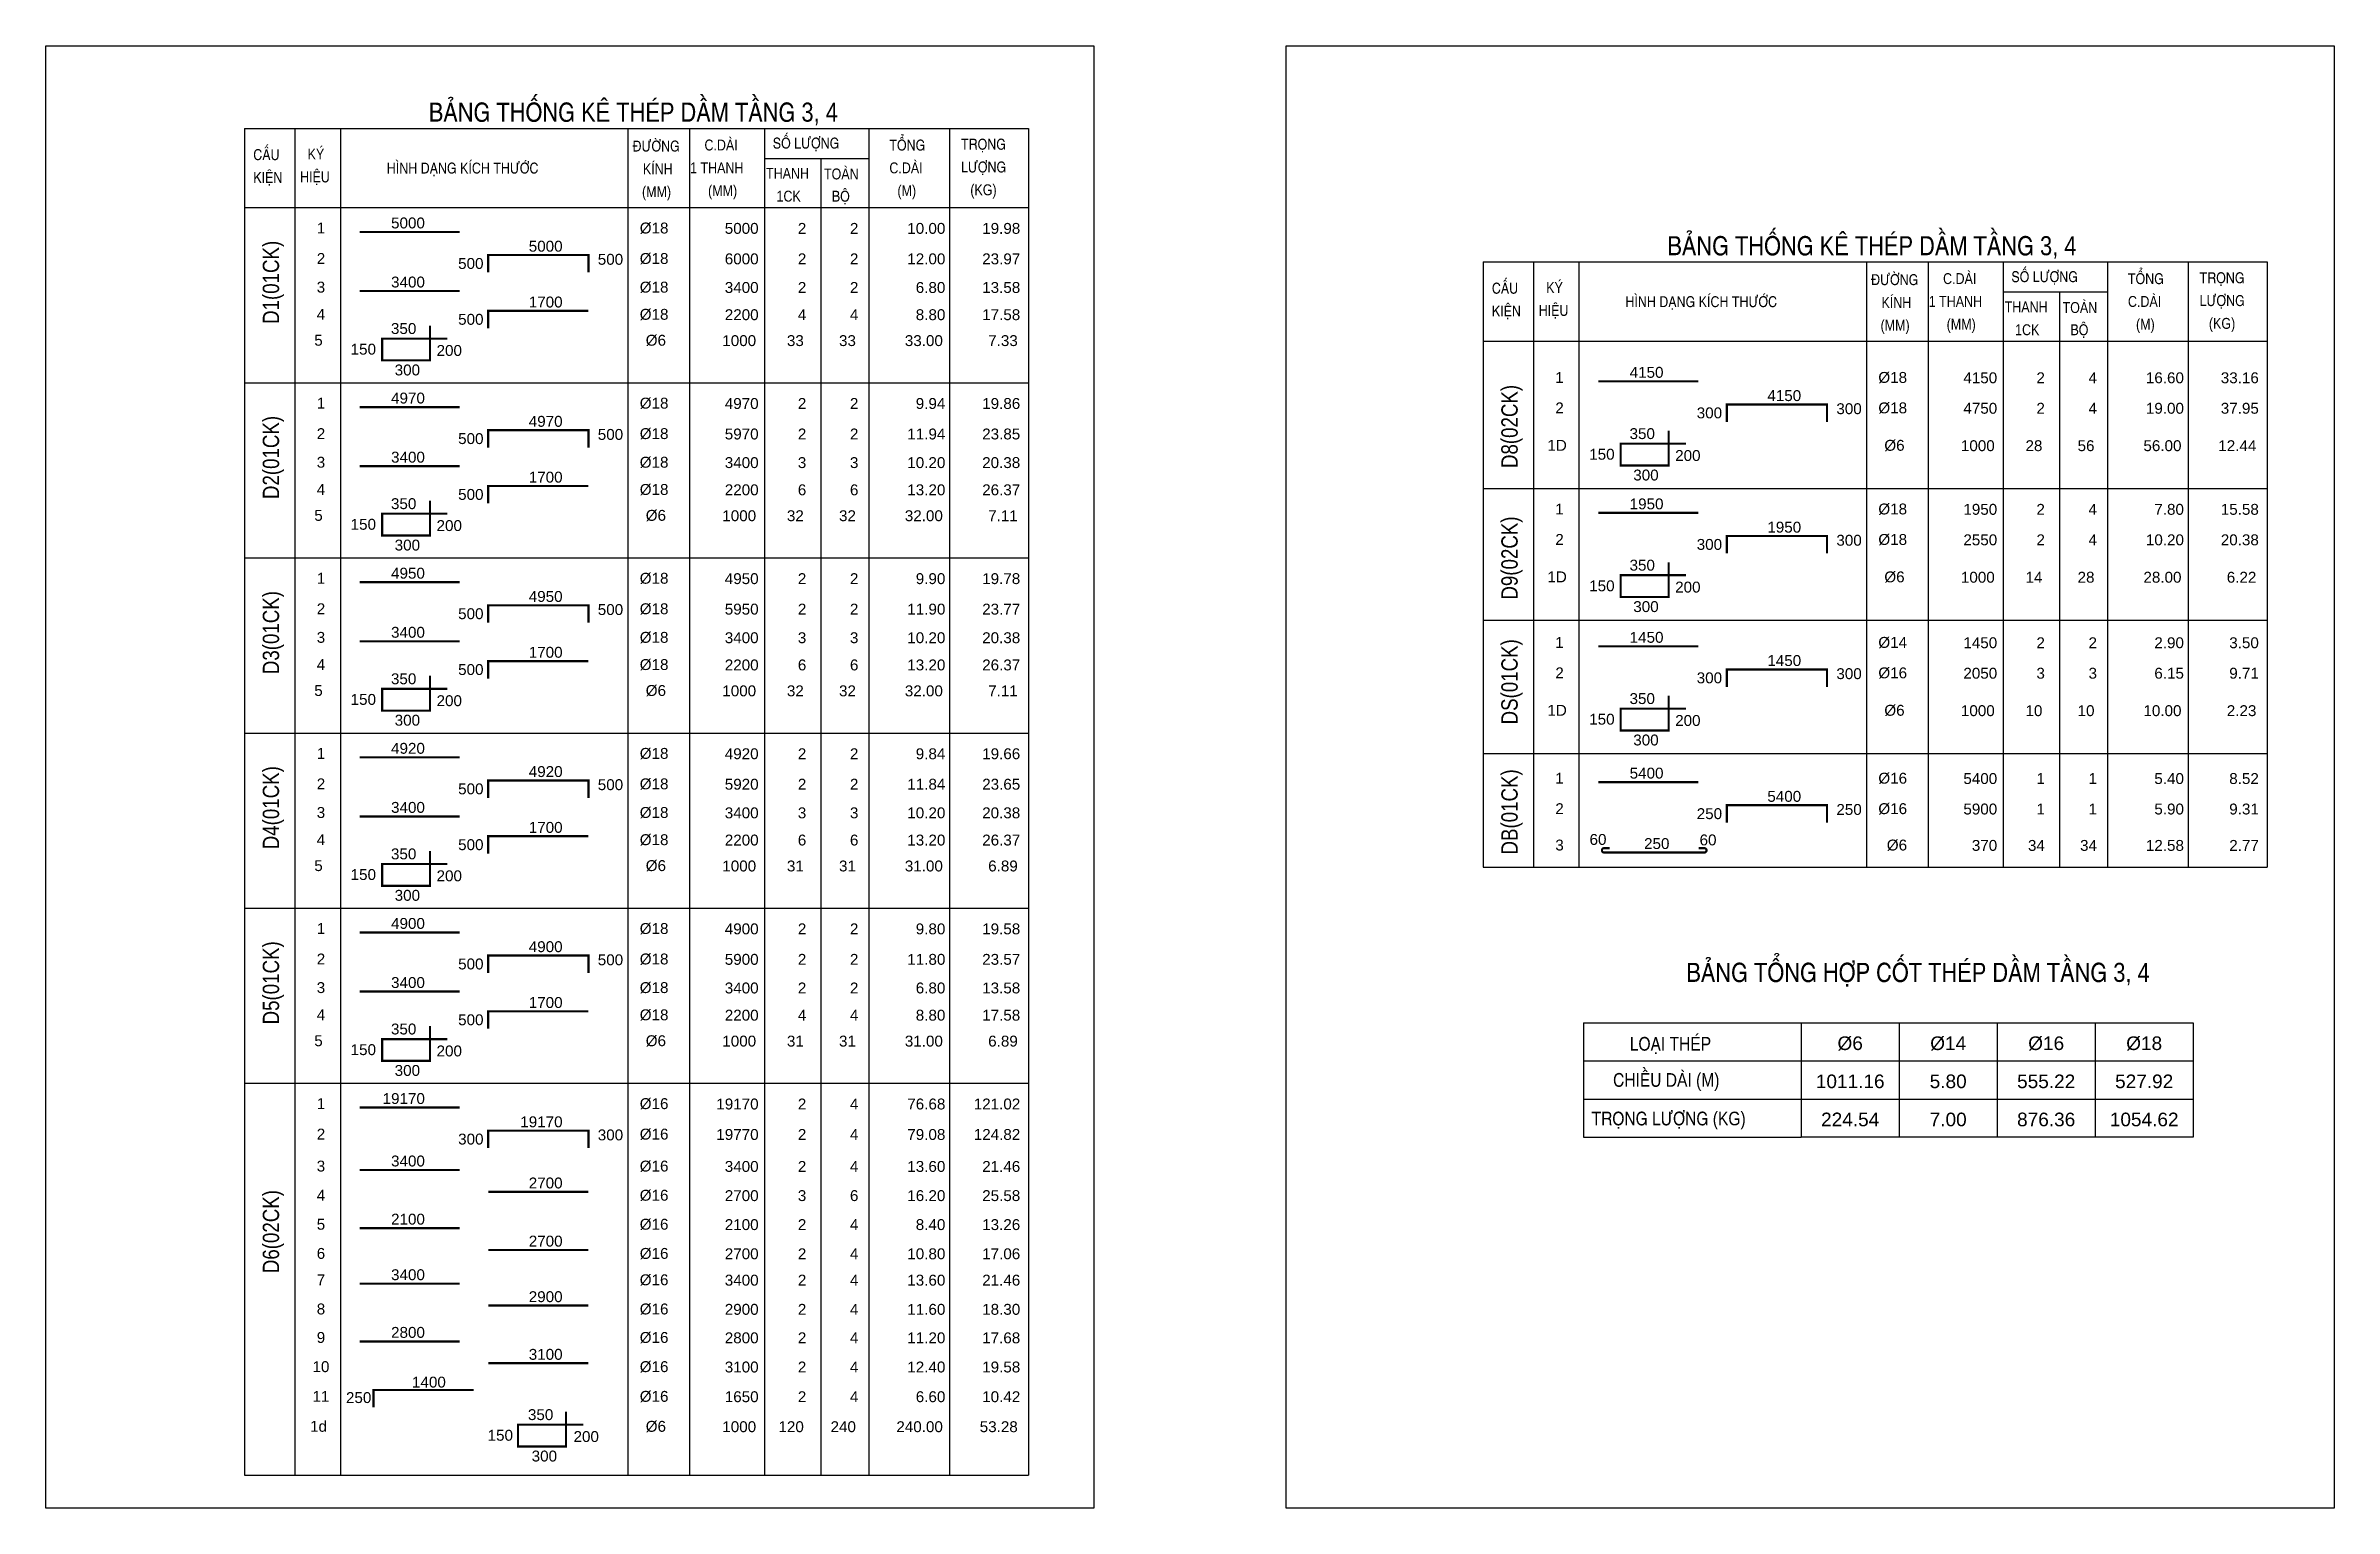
# Model space of a CAD drawing. Header units: millimetres. Extents: x -559287 to -299624, y 2351330 to 2655682.
# Drawn here: x -395860 to -353827, y 2451514 to 2478377 of the extents above; entities that cross this region are included whole.
import ezdxf
from ezdxf.enums import TextEntityAlignment as Align

# ---------------------------------------------------------------- set-up
doc = ezdxf.new("R2010")
doc.units = ezdxf.units.MM
doc.header["$LTSCALE"] = 10
for name, color, linetype, lineweight in [('Net thay', 4, 'Continuous', 25), ('Text', 54, 'Continuous', 25), ('Thep doc', 140, 'Continuous', 60), ('TKTHEP', 54, 'Continuous', 25)]:
    doc.layers.add(name, color=color, linetype=linetype, lineweight=lineweight)
doc.layers.add('ththep', color=3, linetype='Continuous')
doc.styles.add('NGHIA5', font='arial_0.ttf', dxfattribs={"height": 180})
doc.styles.add('STYLE1-S1', font='VHARIALN.TTF')

msp = doc.modelspace()

# ---------------------------------------------------------------- texts
at = {"layer": 'Text', "style": 'STYLE1-S1'}
for s, p in [('B¶NG thèng kª THÐP dÇm tÇng 3, 4', (-381311.6, 2476982.8)), ('B¶NG thèng kª THÐP dÇm tÇng 3, 4', (-358561.7, 2474529.3)), ('B¶NG tæng hîp cèt THÐP dÇm tÇng 3, 4', (-357216, 2461181.8))]:
    msp.add_text(s, height=350, dxfattribs=at).set_placement(p, align=Align.RIGHT)
for s, p in [('d1(01ck)', (-391574.9, 2474795)), ('d8(02ck)', (-368825, 2472147.8)), ('d2(01ck)', (-391574.9, 2471578.3)), ('d9(02ck)', (-368825, 2469731.4)), ('d3(01ck)', (-391574.9, 2468361.7)), ('dS(01ck)', (-368825, 2467476.6)), ('d4(01ck)', (-391574.9, 2465145)), ('db(01ck)', (-368825, 2465087.3)), ('d5(01ck)', (-391574.9, 2461928.3)), ('d6(02ck)', (-391574.9, 2457359))]:
    msp.add_text(s, height=300, rotation=90, dxfattribs=at).set_placement(p, align=Align.RIGHT)
at = {"layer": 'ththep', "style": 'STYLE1-S1'}
for s, p in [('lo¹i thÐp', (-366765.1, 2459920.4)), ('chiÒu dµi (M)', (-367072.2, 2459256.1)), ('träng l\xadîng (kG)', (-367467.1, 2458547.8))]:
    msp.add_text(s, height=250, dxfattribs=at).set_placement(p)
at = {"layer": 'ththep', "style": 'NGHIA5'}
for s, p in [('%%c6', (-362717.6, 2459930.4)), ('%%C14', (-360917.6, 2459930.4)), ('%%C16', (-359117.6, 2459930.4)), ('%%C18', (-357317.6, 2459930.4)), ('1011.16', (-362717.6, 2459230.4)), ('5.80', (-360917.6, 2459230.4)), ('555.22', (-359117.6, 2459230.4)), ('527.92', (-357317.6, 2459230.4)), ('224.54', (-362717.6, 2458530.4)), ('7.00', (-360917.6, 2458530.4)), ('876.36', (-359117.6, 2458530.4)), ('1054.62', (-357317.6, 2458530.4))]:
    msp.add_text(s, height=250, dxfattribs=at).set_placement(p, align=Align.CENTER)
at = {"layer": 'TKTHEP', "style": 'STYLE1-S1'}
for s, p in [('®\xadêng', (-385082.1, 2476434.8)), ('c.dµi', (-383761.4, 2476453.9)), ('sè l\xadîng', (-382506.6, 2476489.5)), ('tæng', (-380365.5, 2476453)), ('träng', (-379049, 2476469.4)), ('cÊu', (-392048.4, 2476277.7)), ('ký', (-391050.3, 2476288.3)), ('h×nh d¹ng kÝch th\xadíc', (-389596.5, 2476030.3)), ('kÝnh', (-384892.6, 2476015.8)), ('1 thanh', (-384025.1, 2476034.9)), ('c.dµi', (-380365.5, 2476033.9)), ('l\xadîng', (-379049, 2476050.4)), ('kiÖn', (-392048.4, 2475858.7)), ('hiÖu', (-391188.9, 2475869.3)), ('(mm)', (-384909, 2475596.7)), ('(mm)', (-383695.5, 2475615.8)), ('thanh', (-382630.2, 2475933.4)), ('toµn', (-381566.2, 2475922.6)), ('(m)', (-380217.2, 2475614.9)), ('(kg)', (-378878.9, 2475631.3)), ('1ck', (-382438, 2475514.4)), ('bé', (-381422, 2475513.8)), ('cÊu', (-369298.5, 2473824.2)), ('®\xadêng', (-362332.2, 2473981.3)), ('c.dµi', (-361011.5, 2474000.4)), ('sè l\xadîng', (-359756.8, 2474036)), ('tæng', (-357615.6, 2473999.5)), ('träng', (-356299.1, 2474015.9)), ('ký', (-368300.5, 2473834.8)), ('h×nh d¹ng kÝch th\xadíc', (-366846.6, 2473576.8)), ('kÝnh', (-362142.7, 2473562.2)), ('1 thanh', (-361275.2, 2473581.4)), ('thanh', (-359880.3, 2473479.9)), ('toµn', (-358816.3, 2473469.1)), ('c.dµi', (-357615.6, 2473580.4)), ('l\xadîng', (-356299.1, 2473596.9)), ('kiÖn', (-369298.5, 2473405.2)), ('hiÖu', (-368439, 2473415.8)), ('(mm)', (-362159.2, 2473143.2)), ('(mm)', (-360945.6, 2473162.3)), ('1ck', (-359688.1, 2473060.9)), ('bé', (-358672.1, 2473060.3)), ('(m)', (-357467.4, 2473161.4)), ('(kg)', (-356129, 2473177.8))]:
    msp.add_text(s, height=200, dxfattribs=at).set_placement(p)

# ---------------------------------------------------------------- blocks, each defined once
blk = doc.blocks.new('NGHIA_THKE')
at = {"layer": 'TKTHEP', "style": 'NGHIA5'}
blk.add_attdef('SHT', text='', height=250, dxfattribs=at).set_placement((-7979, 0), align=Align.CENTER)
for tag, p in [('KT1', (-6747, 220)), ('KT2', (-5931, 212)), ('KT3', (-4910, 212)), ('KT4', (-3927, 212)), ('KT5', (-2978, 212)), ('KT6', (-2066, 212)), ('KT7', (-1094, 212)), ('DK', (0, 0)), ('CD1T', (2069, -8)), ('1T', (3164, -8)), ('TST', (4360, -8)), ('TCD', (6357, -8)), ('TL', (8076, -8)), ('KT8', (-6747, -258)), ('KT9', (-5931, -266)), ('KT10', (-4910, -266)), ('KT11', (-3927, -266)), ('KT12', (-2978, -266)), ('KT13', (-2066, -266)), ('KT14', (-1094, -266))]:
    blk.add_attdef(tag, text='', height=250, dxfattribs=at).set_placement(p, align=Align.RIGHT)

# ---------------------------------------------------------------- linework, layer by layer
at = {"layer": 'Net thay', "linetype": 'Continuous'}
for p, q in [((-392209, 2476858.9), (-377808.9, 2476858.9)), ((-392209, 2476858.9), (-392209, 2452123)), ((-391284.6, 2476858.9), (-391284.6, 2452123)), ((-390449.1, 2476858.9), (-390449.1, 2452123)), ((-385170.7, 2476858.9), (-385170.7, 2452123)), ((-384034, 2476858.9), (-384034, 2452123)), ((-382657.1, 2476858.9), (-382657.1, 2452123)), ((-380739.7, 2476858.9), (-380739.7, 2452123)), ((-379257.9, 2476858.9), (-379257.9, 2452123)), ((-377808.9, 2476858.9), (-377808.9, 2452123)), ((-382657.1, 2476308.6), (-380739.7, 2476308.6)), ((-381622.3, 2476308.6), (-381622.3, 2452123)), ((-392209, 2475403.6), (-377808.9, 2475403.6)), ((-369459.1, 2474405.4), (-355059, 2474405.4)), ((-369459.1, 2474405.4), (-369459.1, 2463292.2)), ((-368534.7, 2474405.4), (-368534.7, 2463292.2)), ((-367699.2, 2474405.4), (-367699.2, 2463292.2)), ((-362420.8, 2474405.4), (-362420.8, 2463292.2)), ((-361284.1, 2474405.4), (-361284.1, 2463292.2)), ((-359907.2, 2474405.4), (-359907.2, 2463292.2)), ((-357989.8, 2474405.4), (-357989.8, 2463292.2)), ((-356508, 2474405.4), (-356508, 2463292.2)), ((-355059, 2474405.4), (-355059, 2463292.2)), ((-359907.2, 2473855.1), (-357989.8, 2473855.1)), ((-358872.5, 2473855.1), (-358872.5, 2463292.2)), ((-369459.1, 2472950.1), (-355059, 2472950.1)), ((-392209, 2472186.9), (-377808.9, 2472186.9)), ((-369459.1, 2470243), (-355059, 2470243)), ((-392209, 2468970.3), (-377808.9, 2468970.3)), ((-369459.1, 2467826.6), (-355059, 2467826.6)), ((-392209, 2465753.6), (-377808.9, 2465753.6)), ((-369459.1, 2465376.1), (-355059, 2465376.1)), ((-369459.1, 2463292.2), (-355059, 2463292.2)), ((-392209, 2462536.9), (-377808.9, 2462536.9)), ((-392209, 2459320.2), (-377808.9, 2459320.2)), ((-392209, 2452123), (-377808.9, 2452123))]:
    msp.add_line(p, q, dxfattribs=at)
at = {"layer": 'Thep doc', "const_width": 40}
for points in [[(-390095.4, 2474956.8), (-388255.4, 2474956.8)], [(-387732.9, 2474212.7), (-387732.9, 2474532.7), (-385892.9, 2474532.7), (-385892.9, 2474212.7)], [(-390095.4, 2473871.4), (-388255.4, 2473871.4)], [(-388482.5, 2472998), (-389682.5, 2472998), (-389682.5, 2472598), (-388802.5, 2472598), (-388802.5, 2473238)], [(-387732.9, 2473187.2), (-387732.9, 2473507.2), (-385892.9, 2473507.2)], [(-367345.6, 2472212.6), (-365505.6, 2472212.6)], [(-390095.4, 2471740.1), (-388255.4, 2471740.1)], [(-364983, 2471468.5), (-364983, 2471788.5), (-363143, 2471788.5), (-363143, 2471468.5)], [(-387732.9, 2470996), (-387732.9, 2471316), (-385892.9, 2471316), (-385892.9, 2470996)], [(-365732.7, 2471067.9), (-366932.7, 2471067.9), (-366932.7, 2470667.9), (-366052.7, 2470667.9), (-366052.7, 2471307.9)], [(-390095.4, 2470654.7), (-388255.4, 2470654.7)], [(-387732.9, 2469970.5), (-387732.9, 2470290.5), (-385892.9, 2470290.5)], [(-388482.5, 2469781.3), (-389682.5, 2469781.3), (-389682.5, 2469381.3), (-388802.5, 2469381.3), (-388802.5, 2470021.3)], [(-367345.6, 2469796.2), (-365505.6, 2469796.2)], [(-364983, 2469052.1), (-364983, 2469372.1), (-363143, 2469372.1), (-363143, 2469052.1)], [(-365732.7, 2468651.5), (-366932.7, 2468651.5), (-366932.7, 2468251.5), (-366052.7, 2468251.5), (-366052.7, 2468891.5)], [(-390095.4, 2468523.4), (-388255.4, 2468523.4)], [(-387732.9, 2467779.4), (-387732.9, 2468099.4), (-385892.9, 2468099.4), (-385892.9, 2467779.4)], [(-390095.4, 2467438), (-388255.4, 2467438)], [(-367345.6, 2467345.7), (-365505.6, 2467345.7)], [(-387732.9, 2466753.8), (-387732.9, 2467073.8), (-385892.9, 2467073.8)], [(-388482.5, 2466564.7), (-389682.5, 2466564.7), (-389682.5, 2466164.7), (-388802.5, 2466164.7), (-388802.5, 2466804.7)], [(-364983, 2466601.6), (-364983, 2466921.6), (-363143, 2466921.6), (-363143, 2466601.6)], [(-365732.7, 2466201), (-366932.7, 2466201), (-366932.7, 2465801), (-366052.7, 2465801), (-366052.7, 2466441)], [(-390095.4, 2465306.8), (-388255.4, 2465306.8)], [(-387732.9, 2464562.7), (-387732.9, 2464882.7), (-385892.9, 2464882.7), (-385892.9, 2464562.7)], [(-367345.6, 2464851.3), (-365505.6, 2464851.3)], [(-364983, 2464107.2), (-364983, 2464427.2), (-363143, 2464427.2), (-363143, 2464107.2)], [(-390095.4, 2464221.3), (-388255.4, 2464221.3)], [(-388482.5, 2463348), (-389682.5, 2463348), (-389682.5, 2462948), (-388802.5, 2462948), (-388802.5, 2463588)], [(-387732.9, 2463537.2), (-387732.9, 2463857.2), (-385892.9, 2463857.2)], [(-390095.4, 2462090.1), (-388255.4, 2462090.1)], [(-387732.9, 2461346), (-387732.9, 2461666), (-385892.9, 2461666), (-385892.9, 2461346)], [(-390095.4, 2461004.7), (-388255.4, 2461004.7)], [(-387732.9, 2460320.5), (-387732.9, 2460640.5), (-385892.9, 2460640.5)], [(-388482.5, 2460131.3), (-389682.5, 2460131.3), (-389682.5, 2459731.3), (-388802.5, 2459731.3), (-388802.5, 2460371.3)], [(-390095.4, 2458873.4), (-388255.4, 2458873.4)], [(-387732.9, 2458129.3), (-387732.9, 2458449.3), (-385892.9, 2458449.3), (-385892.9, 2458129.3)], [(-390095.4, 2457726.5), (-388255.4, 2457726.5)], [(-387732.9, 2457326.2), (-385892.9, 2457326.2)], [(-390095.4, 2456658.1), (-388255.4, 2456658.1)], [(-387732.9, 2456257.9), (-385892.9, 2456257.9)], [(-390095.4, 2455637.7), (-388255.4, 2455637.7)], [(-387732.9, 2455237.4), (-385892.9, 2455237.4)], [(-390095.4, 2454578.3), (-388255.4, 2454578.3)], [(-387732.9, 2454178.1), (-385892.9, 2454178.1)], [(-389841.5, 2453365.9), (-389841.5, 2453685.9), (-388001.5, 2453685.9)], [(-385985.9, 2453048.4), (-387185.9, 2453048.4), (-387185.9, 2452648.4), (-386305.9, 2452648.4), (-386305.9, 2453288.4)]]:
    msp.add_lwpolyline(points, dxfattribs=at)
msp.add_lwpolyline([(-367135, 2463638.5), (-367237.3, 2463638.5, 1), (-367237.3, 2463558.5), (-365395.5, 2463558.5, 1), (-365395.5, 2463638.5), (-365503.1, 2463638.5)], format="xyb", dxfattribs=at)
at = {"layer": 'ththep', "color": 3}
for p, q in [((-367617.6, 2460430.4), (-363617.6, 2460430.4)), ((-367617.6, 2460430.4), (-367617.6, 2458330.4)), ((-363617.6, 2460430.4), (-363617.6, 2458330.4)), ((-367617.6, 2459730.4), (-363617.6, 2459730.4)), ((-367617.6, 2459030.4), (-363617.6, 2459030.4)), ((-367617.6, 2458330.4), (-363617.6, 2458330.4))]:
    msp.add_line(p, q, dxfattribs=at)
at = {"layer": 'ththep'}
for p, q in [((-363617.6, 2460430.4), (-356417.6, 2460430.4)), ((-361817.6, 2460430.4), (-361817.6, 2458330.4)), ((-360017.6, 2460430.4), (-360017.6, 2458330.4)), ((-358217.6, 2460430.4), (-358217.6, 2458330.4)), ((-356417.6, 2460430.4), (-356417.6, 2458330.4)), ((-363617.6, 2459730.4), (-356417.6, 2459730.4)), ((-363617.6, 2459030.4), (-356417.6, 2459030.4)), ((-356417.6, 2458330.4), (-363617.6, 2458330.4))]:
    msp.add_line(p, q, dxfattribs=at)
for points in [[(-395860.2, 2478377), (-376612.5, 2478377), (-376612.5, 2451514.2), (-395860.2, 2451514.2)], [(-373074.4, 2478377), (-353826.7, 2478377), (-353826.7, 2451514.2), (-373074.4, 2451514.2)]]:
    msp.add_lwpolyline(points, close=True, dxfattribs=at)

# ---------------------------------------------------------------- block references
at = {"layer": 'TKTHEP'}
ref = msp.add_blockref('NGHIA_THKE', (-384422.5, 2474929.1), dxfattribs=dict(at, xscale=0.7999999999301508, yscale=0.7999999998137355, zscale=0.8))
ref.add_attrib('SHT', '1', dxfattribs={"height": 200, "style": 'NGHIA5'}).set_placement((-390805.5, 2474929.1), align=Align.CENTER)
ref.add_attrib('KT1', '5000', dxfattribs={"height": 200, "style": 'NGHIA5'}).set_placement((-388896.4, 2475022.5), align=Align.RIGHT)
ref.add_attrib('DK', '%%c18', dxfattribs={"height": 200, "style": 'NGHIA5'}).set_placement((-384422.5, 2474929.1), align=Align.RIGHT)
ref.add_attrib('CD1T', '5000', dxfattribs={"height": 200, "style": 'NGHIA5'}).set_placement((-382767, 2474922.5), align=Align.RIGHT)
ref.add_attrib('1T', '2', dxfattribs={"height": 200, "style": 'NGHIA5'}).set_placement((-381891.3, 2474922.5), align=Align.RIGHT)
ref.add_attrib('TST', '2', dxfattribs={"height": 200, "style": 'NGHIA5'}).set_placement((-380934.4, 2474922.5), align=Align.RIGHT)
ref.add_attrib('TCD', '10.00', dxfattribs={"height": 200, "style": 'NGHIA5'}).set_placement((-379337.1, 2474922.5), align=Align.RIGHT)
ref.add_attrib('TL', '19.98', dxfattribs={"height": 200, "style": 'NGHIA5'}).set_placement((-377961.3, 2474922.5), align=Align.RIGHT)
ref = msp.add_blockref('NGHIA_THKE', (-384422.3, 2474369.4), dxfattribs=dict(at, xscale=0.7999999999301508, yscale=0.7999999998137355, zscale=0.8))
ref.add_attrib('SHT', '2', dxfattribs={"height": 200, "style": 'NGHIA5'}).set_placement((-390805.3, 2474369.4), align=Align.CENTER)
ref.add_attrib('KT1', '500', dxfattribs={"height": 200, "style": 'NGHIA5'}).set_placement((-387819.9, 2474278.1), align=Align.RIGHT)
ref.add_attrib('KT2', '5000', dxfattribs={"height": 200, "style": 'NGHIA5'}).set_placement((-386367.4, 2474595.3), align=Align.RIGHT)
ref.add_attrib('KT3', '500', dxfattribs={"height": 200, "style": 'NGHIA5'}).set_placement((-385254.9, 2474354.7), align=Align.RIGHT)
ref.add_attrib('DK', '%%c18', dxfattribs={"height": 200, "style": 'NGHIA5'}).set_placement((-384422.3, 2474369.4), align=Align.RIGHT)
ref.add_attrib('CD1T', '6000', dxfattribs={"height": 200, "style": 'NGHIA5'}).set_placement((-382766.9, 2474362.7), align=Align.RIGHT)
ref.add_attrib('1T', '2', dxfattribs={"height": 200, "style": 'NGHIA5'}).set_placement((-381891.2, 2474362.7), align=Align.RIGHT)
ref.add_attrib('TST', '2', dxfattribs={"height": 200, "style": 'NGHIA5'}).set_placement((-380934.2, 2474362.7), align=Align.RIGHT)
ref.add_attrib('TCD', '12.00', dxfattribs={"height": 200, "style": 'NGHIA5'}).set_placement((-379336.9, 2474362.7), align=Align.RIGHT)
ref.add_attrib('TL', '23.97', dxfattribs={"height": 200, "style": 'NGHIA5'}).set_placement((-377961.2, 2474362.7), align=Align.RIGHT)
ref = msp.add_blockref('NGHIA_THKE', (-384422.5, 2473843.7), dxfattribs=dict(at, xscale=0.7999999999301508, yscale=0.7999999998137355, zscale=0.8))
ref.add_attrib('SHT', '3', dxfattribs={"height": 200, "style": 'NGHIA5'}).set_placement((-390805.5, 2473843.7), align=Align.CENTER)
ref.add_attrib('KT1', '3400', dxfattribs={"height": 200, "style": 'NGHIA5'}).set_placement((-388896.4, 2473937.1), align=Align.RIGHT)
ref.add_attrib('DK', '%%c18', dxfattribs={"height": 200, "style": 'NGHIA5'}).set_placement((-384422.5, 2473843.7), align=Align.RIGHT)
ref.add_attrib('CD1T', '3400', dxfattribs={"height": 200, "style": 'NGHIA5'}).set_placement((-382767, 2473837.1), align=Align.RIGHT)
ref.add_attrib('1T', '2', dxfattribs={"height": 200, "style": 'NGHIA5'}).set_placement((-381891.3, 2473837.1), align=Align.RIGHT)
ref.add_attrib('TST', '2', dxfattribs={"height": 200, "style": 'NGHIA5'}).set_placement((-380934.4, 2473837.1), align=Align.RIGHT)
ref.add_attrib('TCD', '6.80', dxfattribs={"height": 200, "style": 'NGHIA5'}).set_placement((-379337.1, 2473837.1), align=Align.RIGHT)
ref.add_attrib('TL', '13.58', dxfattribs={"height": 200, "style": 'NGHIA5'}).set_placement((-377961.3, 2473837.1), align=Align.RIGHT)
ref = msp.add_blockref('NGHIA_THKE', (-384422.3, 2473343.8), dxfattribs=dict(at, xscale=0.7999999999301508, yscale=0.7999999998137355, zscale=0.8))
ref.add_attrib('SHT', '4', dxfattribs={"height": 200, "style": 'NGHIA5'}).set_placement((-390805.3, 2473343.8), align=Align.CENTER)
ref.add_attrib('KT1', '500', dxfattribs={"height": 200, "style": 'NGHIA5'}).set_placement((-387819.9, 2473252.5), align=Align.RIGHT)
ref.add_attrib('KT2', '1700', dxfattribs={"height": 200, "style": 'NGHIA5'}).set_placement((-386367.4, 2473569.8), align=Align.RIGHT)
ref.add_attrib('DK', '%%c18', dxfattribs={"height": 200, "style": 'NGHIA5'}).set_placement((-384422.3, 2473343.8), align=Align.RIGHT)
ref.add_attrib('CD1T', '2200', dxfattribs={"height": 200, "style": 'NGHIA5'}).set_placement((-382766.9, 2473337.2), align=Align.RIGHT)
ref.add_attrib('1T', '4', dxfattribs={"height": 200, "style": 'NGHIA5'}).set_placement((-381891.2, 2473337.2), align=Align.RIGHT)
ref.add_attrib('TST', '4', dxfattribs={"height": 200, "style": 'NGHIA5'}).set_placement((-380934.2, 2473337.2), align=Align.RIGHT)
ref.add_attrib('TCD', '8.80', dxfattribs={"height": 200, "style": 'NGHIA5'}).set_placement((-379336.9, 2473337.2), align=Align.RIGHT)
ref.add_attrib('TL', '17.58', dxfattribs={"height": 200, "style": 'NGHIA5'}).set_placement((-377961.2, 2473337.2), align=Align.RIGHT)
ref = msp.add_blockref('NGHIA_THKE', (-384467.7, 2472867.8), dxfattribs=dict(at, xscale=0.7999999999301508, yscale=0.7999999998137355, zscale=0.8))
ref.add_attrib('SHT', '5', dxfattribs={"height": 200, "style": 'NGHIA5'}).set_placement((-390850.7, 2472867.8), align=Align.CENTER)
ref.add_attrib('KT1', '150', dxfattribs={"height": 200, "style": 'NGHIA5'}).set_placement((-389794.4, 2472704.1), align=Align.RIGHT)
ref.add_attrib('KT2', '200', dxfattribs={"height": 200, "style": 'NGHIA5'}).set_placement((-388216, 2472680.3), align=Align.RIGHT)
ref.add_attrib('KT3', '300', dxfattribs={"height": 200, "style": 'NGHIA5'}).set_placement((-388985.3, 2472322.1), align=Align.RIGHT)
ref.add_attrib('KT4', '350', dxfattribs={"height": 200, "style": 'NGHIA5'}).set_placement((-389053.8, 2473083.1), align=Align.RIGHT)
ref.add_attrib('DK', '%%c6', dxfattribs={"height": 200, "style": 'NGHIA5'}).set_placement((-384467.7, 2472867.8), align=Align.RIGHT)
ref.add_attrib('CD1T', '1000', dxfattribs={"height": 200, "style": 'NGHIA5'}).set_placement((-382812.3, 2472861.2), align=Align.RIGHT)
ref.add_attrib('1T', '33', dxfattribs={"height": 200, "style": 'NGHIA5'}).set_placement((-381936.6, 2472861.2), align=Align.RIGHT)
ref.add_attrib('TST', '33', dxfattribs={"height": 200, "style": 'NGHIA5'}).set_placement((-380979.6, 2472861.2), align=Align.RIGHT)
ref.add_attrib('TCD', '33.00', dxfattribs={"height": 200, "style": 'NGHIA5'}).set_placement((-379382.3, 2472861.2), align=Align.RIGHT)
ref.add_attrib('TL', '7.33', dxfattribs={"height": 200, "style": 'NGHIA5'}).set_placement((-378006.6, 2472861.2), align=Align.RIGHT)
ref = msp.add_blockref('NGHIA_THKE', (-361672.6, 2472184.9), dxfattribs=dict(at, xscale=0.7999999999301508, yscale=0.7999999998137355, zscale=0.8))
ref.add_attrib('SHT', '1', dxfattribs={"height": 200, "style": 'NGHIA5'}).set_placement((-368055.6, 2472184.9), align=Align.CENTER)
ref.add_attrib('KT1', '4150', dxfattribs={"height": 200, "style": 'NGHIA5'}).set_placement((-366146.5, 2472278.3), align=Align.RIGHT)
ref.add_attrib('DK', '%%c18', dxfattribs={"height": 200, "style": 'NGHIA5'}).set_placement((-361672.6, 2472184.9), align=Align.RIGHT)
ref.add_attrib('CD1T', '4150', dxfattribs={"height": 200, "style": 'NGHIA5'}).set_placement((-360017.1, 2472178.3), align=Align.RIGHT)
ref.add_attrib('1T', '2', dxfattribs={"height": 200, "style": 'NGHIA5'}).set_placement((-359141.4, 2472178.3), align=Align.RIGHT)
ref.add_attrib('TST', '4', dxfattribs={"height": 200, "style": 'NGHIA5'}).set_placement((-358184.5, 2472178.3), align=Align.RIGHT)
ref.add_attrib('TCD', '16.60', dxfattribs={"height": 200, "style": 'NGHIA5'}).set_placement((-356587.2, 2472178.3), align=Align.RIGHT)
ref.add_attrib('TL', '33.16', dxfattribs={"height": 200, "style": 'NGHIA5'}).set_placement((-355211.4, 2472178.3), align=Align.RIGHT)
ref = msp.add_blockref('NGHIA_THKE', (-384422.5, 2471712.4), dxfattribs=dict(at, xscale=0.7999999999301508, yscale=0.7999999998137355, zscale=0.8))
ref.add_attrib('SHT', '1', dxfattribs={"height": 200, "style": 'NGHIA5'}).set_placement((-390805.5, 2471712.4), align=Align.CENTER)
ref.add_attrib('KT1', '4970', dxfattribs={"height": 200, "style": 'NGHIA5'}).set_placement((-388896.4, 2471805.8), align=Align.RIGHT)
ref.add_attrib('DK', '%%c18', dxfattribs={"height": 200, "style": 'NGHIA5'}).set_placement((-384422.5, 2471712.4), align=Align.RIGHT)
ref.add_attrib('CD1T', '4970', dxfattribs={"height": 200, "style": 'NGHIA5'}).set_placement((-382767, 2471705.8), align=Align.RIGHT)
ref.add_attrib('1T', '2', dxfattribs={"height": 200, "style": 'NGHIA5'}).set_placement((-381891.3, 2471705.8), align=Align.RIGHT)
ref.add_attrib('TST', '2', dxfattribs={"height": 200, "style": 'NGHIA5'}).set_placement((-380934.4, 2471705.8), align=Align.RIGHT)
ref.add_attrib('TCD', '9.94', dxfattribs={"height": 200, "style": 'NGHIA5'}).set_placement((-379337.1, 2471705.8), align=Align.RIGHT)
ref.add_attrib('TL', '19.86', dxfattribs={"height": 200, "style": 'NGHIA5'}).set_placement((-377961.3, 2471705.8), align=Align.RIGHT)
ref = msp.add_blockref('NGHIA_THKE', (-361672.4, 2471625.2), dxfattribs=dict(at, xscale=0.7999999999301508, yscale=0.7999999998137355, zscale=0.8))
ref.add_attrib('SHT', '2', dxfattribs={"height": 200, "style": 'NGHIA5'}).set_placement((-368055.5, 2471625.2), align=Align.CENTER)
ref.add_attrib('KT1', '300', dxfattribs={"height": 200, "style": 'NGHIA5'}).set_placement((-365070, 2471533.9), align=Align.RIGHT)
ref.add_attrib('KT2', '4150', dxfattribs={"height": 200, "style": 'NGHIA5'}).set_placement((-363617.5, 2471851.1), align=Align.RIGHT)
ref.add_attrib('KT3', '300', dxfattribs={"height": 200, "style": 'NGHIA5'}).set_placement((-362505, 2471610.5), align=Align.RIGHT)
ref.add_attrib('DK', '%%c18', dxfattribs={"height": 200, "style": 'NGHIA5'}).set_placement((-361672.4, 2471625.2), align=Align.RIGHT)
ref.add_attrib('CD1T', '4750', dxfattribs={"height": 200, "style": 'NGHIA5'}).set_placement((-360017, 2471618.5), align=Align.RIGHT)
ref.add_attrib('1T', '2', dxfattribs={"height": 200, "style": 'NGHIA5'}).set_placement((-359141.3, 2471618.5), align=Align.RIGHT)
ref.add_attrib('TST', '4', dxfattribs={"height": 200, "style": 'NGHIA5'}).set_placement((-358184.3, 2471618.5), align=Align.RIGHT)
ref.add_attrib('TCD', '19.00', dxfattribs={"height": 200, "style": 'NGHIA5'}).set_placement((-356587, 2471618.5), align=Align.RIGHT)
ref.add_attrib('TL', '37.95', dxfattribs={"height": 200, "style": 'NGHIA5'}).set_placement((-355211.3, 2471618.5), align=Align.RIGHT)
ref = msp.add_blockref('NGHIA_THKE', (-384422.3, 2471152.7), dxfattribs=dict(at, xscale=0.7999999999301508, yscale=0.7999999998137355, zscale=0.8))
ref.add_attrib('SHT', '2', dxfattribs={"height": 200, "style": 'NGHIA5'}).set_placement((-390805.3, 2471152.7), align=Align.CENTER)
ref.add_attrib('KT1', '500', dxfattribs={"height": 200, "style": 'NGHIA5'}).set_placement((-387819.9, 2471061.4), align=Align.RIGHT)
ref.add_attrib('KT2', '4970', dxfattribs={"height": 200, "style": 'NGHIA5'}).set_placement((-386367.4, 2471378.6), align=Align.RIGHT)
ref.add_attrib('KT3', '500', dxfattribs={"height": 200, "style": 'NGHIA5'}).set_placement((-385254.9, 2471138), align=Align.RIGHT)
ref.add_attrib('DK', '%%c18', dxfattribs={"height": 200, "style": 'NGHIA5'}).set_placement((-384422.3, 2471152.7), align=Align.RIGHT)
ref.add_attrib('CD1T', '5970', dxfattribs={"height": 200, "style": 'NGHIA5'}).set_placement((-382766.9, 2471146.1), align=Align.RIGHT)
ref.add_attrib('1T', '2', dxfattribs={"height": 200, "style": 'NGHIA5'}).set_placement((-381891.2, 2471146.1), align=Align.RIGHT)
ref.add_attrib('TST', '2', dxfattribs={"height": 200, "style": 'NGHIA5'}).set_placement((-380934.2, 2471146.1), align=Align.RIGHT)
ref.add_attrib('TCD', '11.94', dxfattribs={"height": 200, "style": 'NGHIA5'}).set_placement((-379336.9, 2471146.1), align=Align.RIGHT)
ref.add_attrib('TL', '23.85', dxfattribs={"height": 200, "style": 'NGHIA5'}).set_placement((-377961.2, 2471146.1), align=Align.RIGHT)
ref = msp.add_blockref('NGHIA_THKE', (-361717.8, 2470937.6), dxfattribs=dict(at, xscale=0.7999999999301508, yscale=0.7999999998137355, zscale=0.8))
ref.add_attrib('SHT', '1D', dxfattribs={"height": 200, "style": 'NGHIA5'}).set_placement((-368100.9, 2470937.6), align=Align.CENTER)
ref.add_attrib('KT1', '150', dxfattribs={"height": 200, "style": 'NGHIA5'}).set_placement((-367044.5, 2470773.9), align=Align.RIGHT)
ref.add_attrib('KT2', '200', dxfattribs={"height": 200, "style": 'NGHIA5'}).set_placement((-365466.1, 2470750.2), align=Align.RIGHT)
ref.add_attrib('KT3', '300', dxfattribs={"height": 200, "style": 'NGHIA5'}).set_placement((-366235.4, 2470391.9), align=Align.RIGHT)
ref.add_attrib('KT4', '350', dxfattribs={"height": 200, "style": 'NGHIA5'}).set_placement((-366304, 2471152.9), align=Align.RIGHT)
ref.add_attrib('DK', '%%c6', dxfattribs={"height": 200, "style": 'NGHIA5'}).set_placement((-361717.8, 2470937.6), align=Align.RIGHT)
ref.add_attrib('CD1T', '1000', dxfattribs={"height": 200, "style": 'NGHIA5'}).set_placement((-360062.4, 2470931), align=Align.RIGHT)
ref.add_attrib('1T', '28', dxfattribs={"height": 200, "style": 'NGHIA5'}).set_placement((-359186.7, 2470931), align=Align.RIGHT)
ref.add_attrib('TST', '56', dxfattribs={"height": 200, "style": 'NGHIA5'}).set_placement((-358229.7, 2470931), align=Align.RIGHT)
ref.add_attrib('TCD', '56.00', dxfattribs={"height": 200, "style": 'NGHIA5'}).set_placement((-356632.4, 2470931), align=Align.RIGHT)
ref.add_attrib('TL', '12.44', dxfattribs={"height": 200, "style": 'NGHIA5'}).set_placement((-355256.7, 2470931), align=Align.RIGHT)
ref = msp.add_blockref('NGHIA_THKE', (-384422.5, 2470627), dxfattribs=dict(at, xscale=0.7999999999301508, yscale=0.7999999998137355, zscale=0.8))
ref.add_attrib('SHT', '3', dxfattribs={"height": 200, "style": 'NGHIA5'}).set_placement((-390805.5, 2470627), align=Align.CENTER)
ref.add_attrib('KT1', '3400', dxfattribs={"height": 200, "style": 'NGHIA5'}).set_placement((-388896.4, 2470720.4), align=Align.RIGHT)
ref.add_attrib('DK', '%%c18', dxfattribs={"height": 200, "style": 'NGHIA5'}).set_placement((-384422.5, 2470627), align=Align.RIGHT)
ref.add_attrib('CD1T', '3400', dxfattribs={"height": 200, "style": 'NGHIA5'}).set_placement((-382767, 2470620.4), align=Align.RIGHT)
ref.add_attrib('1T', '3', dxfattribs={"height": 200, "style": 'NGHIA5'}).set_placement((-381891.3, 2470620.4), align=Align.RIGHT)
ref.add_attrib('TST', '3', dxfattribs={"height": 200, "style": 'NGHIA5'}).set_placement((-380934.4, 2470620.4), align=Align.RIGHT)
ref.add_attrib('TCD', '10.20', dxfattribs={"height": 200, "style": 'NGHIA5'}).set_placement((-379337.1, 2470620.4), align=Align.RIGHT)
ref.add_attrib('TL', '20.38', dxfattribs={"height": 200, "style": 'NGHIA5'}).set_placement((-377961.3, 2470620.4), align=Align.RIGHT)
ref = msp.add_blockref('NGHIA_THKE', (-384422.3, 2470127.2), dxfattribs=dict(at, xscale=0.7999999999301508, yscale=0.7999999998137355, zscale=0.8))
ref.add_attrib('SHT', '4', dxfattribs={"height": 200, "style": 'NGHIA5'}).set_placement((-390805.3, 2470127.2), align=Align.CENTER)
ref.add_attrib('KT1', '500', dxfattribs={"height": 200, "style": 'NGHIA5'}).set_placement((-387819.9, 2470035.9), align=Align.RIGHT)
ref.add_attrib('KT2', '1700', dxfattribs={"height": 200, "style": 'NGHIA5'}).set_placement((-386367.4, 2470353.1), align=Align.RIGHT)
ref.add_attrib('DK', '%%c18', dxfattribs={"height": 200, "style": 'NGHIA5'}).set_placement((-384422.3, 2470127.2), align=Align.RIGHT)
ref.add_attrib('CD1T', '2200', dxfattribs={"height": 200, "style": 'NGHIA5'}).set_placement((-382766.9, 2470120.5), align=Align.RIGHT)
ref.add_attrib('1T', '6', dxfattribs={"height": 200, "style": 'NGHIA5'}).set_placement((-381891.2, 2470120.5), align=Align.RIGHT)
ref.add_attrib('TST', '6', dxfattribs={"height": 200, "style": 'NGHIA5'}).set_placement((-380934.2, 2470120.5), align=Align.RIGHT)
ref.add_attrib('TCD', '13.20', dxfattribs={"height": 200, "style": 'NGHIA5'}).set_placement((-379336.9, 2470120.5), align=Align.RIGHT)
ref.add_attrib('TL', '26.37', dxfattribs={"height": 200, "style": 'NGHIA5'}).set_placement((-377961.2, 2470120.5), align=Align.RIGHT)
ref = msp.add_blockref('NGHIA_THKE', (-384467.7, 2469651.1), dxfattribs=dict(at, xscale=0.7999999999301508, yscale=0.7999999998137355, zscale=0.8))
ref.add_attrib('SHT', '5', dxfattribs={"height": 200, "style": 'NGHIA5'}).set_placement((-390850.7, 2469651.1), align=Align.CENTER)
ref.add_attrib('KT1', '150', dxfattribs={"height": 200, "style": 'NGHIA5'}).set_placement((-389794.4, 2469487.4), align=Align.RIGHT)
ref.add_attrib('KT2', '200', dxfattribs={"height": 200, "style": 'NGHIA5'}).set_placement((-388216, 2469463.7), align=Align.RIGHT)
ref.add_attrib('KT3', '300', dxfattribs={"height": 200, "style": 'NGHIA5'}).set_placement((-388985.3, 2469105.4), align=Align.RIGHT)
ref.add_attrib('KT4', '350', dxfattribs={"height": 200, "style": 'NGHIA5'}).set_placement((-389053.8, 2469866.4), align=Align.RIGHT)
ref.add_attrib('DK', '%%c6', dxfattribs={"height": 200, "style": 'NGHIA5'}).set_placement((-384467.7, 2469651.1), align=Align.RIGHT)
ref.add_attrib('CD1T', '1000', dxfattribs={"height": 200, "style": 'NGHIA5'}).set_placement((-382812.3, 2469644.5), align=Align.RIGHT)
ref.add_attrib('1T', '32', dxfattribs={"height": 200, "style": 'NGHIA5'}).set_placement((-381936.6, 2469644.5), align=Align.RIGHT)
ref.add_attrib('TST', '32', dxfattribs={"height": 200, "style": 'NGHIA5'}).set_placement((-380979.6, 2469644.5), align=Align.RIGHT)
ref.add_attrib('TCD', '32.00', dxfattribs={"height": 200, "style": 'NGHIA5'}).set_placement((-379382.3, 2469644.5), align=Align.RIGHT)
ref.add_attrib('TL', '7.11', dxfattribs={"height": 200, "style": 'NGHIA5'}).set_placement((-378006.6, 2469644.5), align=Align.RIGHT)
ref = msp.add_blockref('NGHIA_THKE', (-361672.6, 2469768.5), dxfattribs=dict(at, xscale=0.7999999999301508, yscale=0.7999999998137355, zscale=0.8))
ref.add_attrib('SHT', '1', dxfattribs={"height": 200, "style": 'NGHIA5'}).set_placement((-368055.6, 2469768.5), align=Align.CENTER)
ref.add_attrib('KT1', '1950', dxfattribs={"height": 200, "style": 'NGHIA5'}).set_placement((-366146.5, 2469861.9), align=Align.RIGHT)
ref.add_attrib('DK', '%%c18', dxfattribs={"height": 200, "style": 'NGHIA5'}).set_placement((-361672.6, 2469768.5), align=Align.RIGHT)
ref.add_attrib('CD1T', '1950', dxfattribs={"height": 200, "style": 'NGHIA5'}).set_placement((-360017.1, 2469761.9), align=Align.RIGHT)
ref.add_attrib('1T', '2', dxfattribs={"height": 200, "style": 'NGHIA5'}).set_placement((-359141.4, 2469761.9), align=Align.RIGHT)
ref.add_attrib('TST', '4', dxfattribs={"height": 200, "style": 'NGHIA5'}).set_placement((-358184.5, 2469761.9), align=Align.RIGHT)
ref.add_attrib('TCD', '7.80', dxfattribs={"height": 200, "style": 'NGHIA5'}).set_placement((-356587.2, 2469761.9), align=Align.RIGHT)
ref.add_attrib('TL', '15.58', dxfattribs={"height": 200, "style": 'NGHIA5'}).set_placement((-355211.4, 2469761.9), align=Align.RIGHT)
ref = msp.add_blockref('NGHIA_THKE', (-361672.4, 2469208.8), dxfattribs=dict(at, xscale=0.7999999999301508, yscale=0.7999999998137355, zscale=0.8))
ref.add_attrib('SHT', '2', dxfattribs={"height": 200, "style": 'NGHIA5'}).set_placement((-368055.5, 2469208.8), align=Align.CENTER)
ref.add_attrib('KT1', '300', dxfattribs={"height": 200, "style": 'NGHIA5'}).set_placement((-365070, 2469117.5), align=Align.RIGHT)
ref.add_attrib('KT2', '1950', dxfattribs={"height": 200, "style": 'NGHIA5'}).set_placement((-363617.5, 2469434.7), align=Align.RIGHT)
ref.add_attrib('KT3', '300', dxfattribs={"height": 200, "style": 'NGHIA5'}).set_placement((-362505, 2469194.1), align=Align.RIGHT)
ref.add_attrib('DK', '%%c18', dxfattribs={"height": 200, "style": 'NGHIA5'}).set_placement((-361672.4, 2469208.8), align=Align.RIGHT)
ref.add_attrib('CD1T', '2550', dxfattribs={"height": 200, "style": 'NGHIA5'}).set_placement((-360017, 2469202.1), align=Align.RIGHT)
ref.add_attrib('1T', '2', dxfattribs={"height": 200, "style": 'NGHIA5'}).set_placement((-359141.3, 2469202.1), align=Align.RIGHT)
ref.add_attrib('TST', '4', dxfattribs={"height": 200, "style": 'NGHIA5'}).set_placement((-358184.3, 2469202.1), align=Align.RIGHT)
ref.add_attrib('TCD', '10.20', dxfattribs={"height": 200, "style": 'NGHIA5'}).set_placement((-356587, 2469202.1), align=Align.RIGHT)
ref.add_attrib('TL', '20.38', dxfattribs={"height": 200, "style": 'NGHIA5'}).set_placement((-355211.3, 2469202.1), align=Align.RIGHT)
ref = msp.add_blockref('NGHIA_THKE', (-384422.5, 2468495.8), dxfattribs=dict(at, xscale=0.7999999999301508, yscale=0.7999999998137355, zscale=0.8))
ref.add_attrib('SHT', '1', dxfattribs={"height": 200, "style": 'NGHIA5'}).set_placement((-390805.5, 2468495.8), align=Align.CENTER)
ref.add_attrib('KT1', '4950', dxfattribs={"height": 200, "style": 'NGHIA5'}).set_placement((-388896.4, 2468589.2), align=Align.RIGHT)
ref.add_attrib('DK', '%%c18', dxfattribs={"height": 200, "style": 'NGHIA5'}).set_placement((-384422.5, 2468495.8), align=Align.RIGHT)
ref.add_attrib('CD1T', '4950', dxfattribs={"height": 200, "style": 'NGHIA5'}).set_placement((-382767, 2468489.1), align=Align.RIGHT)
ref.add_attrib('1T', '2', dxfattribs={"height": 200, "style": 'NGHIA5'}).set_placement((-381891.3, 2468489.1), align=Align.RIGHT)
ref.add_attrib('TST', '2', dxfattribs={"height": 200, "style": 'NGHIA5'}).set_placement((-380934.4, 2468489.1), align=Align.RIGHT)
ref.add_attrib('TCD', '9.90', dxfattribs={"height": 200, "style": 'NGHIA5'}).set_placement((-379337.1, 2468489.1), align=Align.RIGHT)
ref.add_attrib('TL', '19.78', dxfattribs={"height": 200, "style": 'NGHIA5'}).set_placement((-377961.3, 2468489.1), align=Align.RIGHT)
ref = msp.add_blockref('NGHIA_THKE', (-361717.8, 2468521.2), dxfattribs=dict(at, xscale=0.7999999999301508, yscale=0.7999999998137355, zscale=0.8))
ref.add_attrib('SHT', '1D', dxfattribs={"height": 200, "style": 'NGHIA5'}).set_placement((-368100.9, 2468521.2), align=Align.CENTER)
ref.add_attrib('KT1', '150', dxfattribs={"height": 200, "style": 'NGHIA5'}).set_placement((-367044.5, 2468357.5), align=Align.RIGHT)
ref.add_attrib('KT2', '200', dxfattribs={"height": 200, "style": 'NGHIA5'}).set_placement((-365466.1, 2468333.8), align=Align.RIGHT)
ref.add_attrib('KT3', '300', dxfattribs={"height": 200, "style": 'NGHIA5'}).set_placement((-366235.4, 2467975.6), align=Align.RIGHT)
ref.add_attrib('KT4', '350', dxfattribs={"height": 200, "style": 'NGHIA5'}).set_placement((-366304, 2468736.5), align=Align.RIGHT)
ref.add_attrib('DK', '%%c6', dxfattribs={"height": 200, "style": 'NGHIA5'}).set_placement((-361717.8, 2468521.2), align=Align.RIGHT)
ref.add_attrib('CD1T', '1000', dxfattribs={"height": 200, "style": 'NGHIA5'}).set_placement((-360062.4, 2468514.6), align=Align.RIGHT)
ref.add_attrib('1T', '14', dxfattribs={"height": 200, "style": 'NGHIA5'}).set_placement((-359186.7, 2468514.6), align=Align.RIGHT)
ref.add_attrib('TST', '28', dxfattribs={"height": 200, "style": 'NGHIA5'}).set_placement((-358229.7, 2468514.6), align=Align.RIGHT)
ref.add_attrib('TCD', '28.00', dxfattribs={"height": 200, "style": 'NGHIA5'}).set_placement((-356632.4, 2468514.6), align=Align.RIGHT)
ref.add_attrib('TL', '6.22', dxfattribs={"height": 200, "style": 'NGHIA5'}).set_placement((-355256.7, 2468514.6), align=Align.RIGHT)
ref = msp.add_blockref('NGHIA_THKE', (-384422.3, 2467936), dxfattribs=dict(at, xscale=0.7999999999301508, yscale=0.7999999998137355, zscale=0.8))
ref.add_attrib('SHT', '2', dxfattribs={"height": 200, "style": 'NGHIA5'}).set_placement((-390805.3, 2467936), align=Align.CENTER)
ref.add_attrib('KT1', '500', dxfattribs={"height": 200, "style": 'NGHIA5'}).set_placement((-387819.9, 2467844.7), align=Align.RIGHT)
ref.add_attrib('KT2', '4950', dxfattribs={"height": 200, "style": 'NGHIA5'}).set_placement((-386367.4, 2468162), align=Align.RIGHT)
ref.add_attrib('KT3', '500', dxfattribs={"height": 200, "style": 'NGHIA5'}).set_placement((-385254.9, 2467921.3), align=Align.RIGHT)
ref.add_attrib('DK', '%%c18', dxfattribs={"height": 200, "style": 'NGHIA5'}).set_placement((-384422.3, 2467936), align=Align.RIGHT)
ref.add_attrib('CD1T', '5950', dxfattribs={"height": 200, "style": 'NGHIA5'}).set_placement((-382766.9, 2467929.4), align=Align.RIGHT)
ref.add_attrib('1T', '2', dxfattribs={"height": 200, "style": 'NGHIA5'}).set_placement((-381891.2, 2467929.4), align=Align.RIGHT)
ref.add_attrib('TST', '2', dxfattribs={"height": 200, "style": 'NGHIA5'}).set_placement((-380934.2, 2467929.4), align=Align.RIGHT)
ref.add_attrib('TCD', '11.90', dxfattribs={"height": 200, "style": 'NGHIA5'}).set_placement((-379336.9, 2467929.4), align=Align.RIGHT)
ref.add_attrib('TL', '23.77', dxfattribs={"height": 200, "style": 'NGHIA5'}).set_placement((-377961.2, 2467929.4), align=Align.RIGHT)
ref = msp.add_blockref('NGHIA_THKE', (-384422.5, 2467410.3), dxfattribs=dict(at, xscale=0.7999999999301508, yscale=0.7999999998137355, zscale=0.8))
ref.add_attrib('SHT', '3', dxfattribs={"height": 200, "style": 'NGHIA5'}).set_placement((-390805.5, 2467410.3), align=Align.CENTER)
ref.add_attrib('KT1', '3400', dxfattribs={"height": 200, "style": 'NGHIA5'}).set_placement((-388896.4, 2467503.7), align=Align.RIGHT)
ref.add_attrib('DK', '%%c18', dxfattribs={"height": 200, "style": 'NGHIA5'}).set_placement((-384422.5, 2467410.3), align=Align.RIGHT)
ref.add_attrib('CD1T', '3400', dxfattribs={"height": 200, "style": 'NGHIA5'}).set_placement((-382767, 2467403.7), align=Align.RIGHT)
ref.add_attrib('1T', '3', dxfattribs={"height": 200, "style": 'NGHIA5'}).set_placement((-381891.3, 2467403.7), align=Align.RIGHT)
ref.add_attrib('TST', '3', dxfattribs={"height": 200, "style": 'NGHIA5'}).set_placement((-380934.4, 2467403.7), align=Align.RIGHT)
ref.add_attrib('TCD', '10.20', dxfattribs={"height": 200, "style": 'NGHIA5'}).set_placement((-379337.1, 2467403.7), align=Align.RIGHT)
ref.add_attrib('TL', '20.38', dxfattribs={"height": 200, "style": 'NGHIA5'}).set_placement((-377961.3, 2467403.7), align=Align.RIGHT)
ref = msp.add_blockref('NGHIA_THKE', (-361672.6, 2467318), dxfattribs=dict(at, xscale=0.7999999999301508, yscale=0.7999999998137355, zscale=0.8))
ref.add_attrib('SHT', '1', dxfattribs={"height": 200, "style": 'NGHIA5'}).set_placement((-368055.6, 2467318), align=Align.CENTER)
ref.add_attrib('KT1', '1450', dxfattribs={"height": 200, "style": 'NGHIA5'}).set_placement((-366146.5, 2467411.4), align=Align.RIGHT)
ref.add_attrib('DK', '%%c14', dxfattribs={"height": 200, "style": 'NGHIA5'}).set_placement((-361672.6, 2467318), align=Align.RIGHT)
ref.add_attrib('CD1T', '1450', dxfattribs={"height": 200, "style": 'NGHIA5'}).set_placement((-360017.1, 2467311.4), align=Align.RIGHT)
ref.add_attrib('1T', '2', dxfattribs={"height": 200, "style": 'NGHIA5'}).set_placement((-359141.4, 2467311.4), align=Align.RIGHT)
ref.add_attrib('TST', '2', dxfattribs={"height": 200, "style": 'NGHIA5'}).set_placement((-358184.5, 2467311.4), align=Align.RIGHT)
ref.add_attrib('TCD', '2.90', dxfattribs={"height": 200, "style": 'NGHIA5'}).set_placement((-356587.2, 2467311.4), align=Align.RIGHT)
ref.add_attrib('TL', '3.50', dxfattribs={"height": 200, "style": 'NGHIA5'}).set_placement((-355211.4, 2467311.4), align=Align.RIGHT)
ref = msp.add_blockref('NGHIA_THKE', (-384422.3, 2466910.5), dxfattribs=dict(at, xscale=0.7999999999301508, yscale=0.7999999998137355, zscale=0.8))
ref.add_attrib('SHT', '4', dxfattribs={"height": 200, "style": 'NGHIA5'}).set_placement((-390805.3, 2466910.5), align=Align.CENTER)
ref.add_attrib('KT1', '500', dxfattribs={"height": 200, "style": 'NGHIA5'}).set_placement((-387819.9, 2466819.2), align=Align.RIGHT)
ref.add_attrib('KT2', '1700', dxfattribs={"height": 200, "style": 'NGHIA5'}).set_placement((-386367.4, 2467136.4), align=Align.RIGHT)
ref.add_attrib('DK', '%%c18', dxfattribs={"height": 200, "style": 'NGHIA5'}).set_placement((-384422.3, 2466910.5), align=Align.RIGHT)
ref.add_attrib('CD1T', '2200', dxfattribs={"height": 200, "style": 'NGHIA5'}).set_placement((-382766.9, 2466903.9), align=Align.RIGHT)
ref.add_attrib('1T', '6', dxfattribs={"height": 200, "style": 'NGHIA5'}).set_placement((-381891.2, 2466903.9), align=Align.RIGHT)
ref.add_attrib('TST', '6', dxfattribs={"height": 200, "style": 'NGHIA5'}).set_placement((-380934.2, 2466903.9), align=Align.RIGHT)
ref.add_attrib('TCD', '13.20', dxfattribs={"height": 200, "style": 'NGHIA5'}).set_placement((-379336.9, 2466903.9), align=Align.RIGHT)
ref.add_attrib('TL', '26.37', dxfattribs={"height": 200, "style": 'NGHIA5'}).set_placement((-377961.2, 2466903.9), align=Align.RIGHT)
ref = msp.add_blockref('NGHIA_THKE', (-361672.4, 2466758.3), dxfattribs=dict(at, xscale=0.7999999999301508, yscale=0.7999999998137355, zscale=0.8))
ref.add_attrib('SHT', '2', dxfattribs={"height": 200, "style": 'NGHIA5'}).set_placement((-368055.5, 2466758.3), align=Align.CENTER)
ref.add_attrib('KT1', '300', dxfattribs={"height": 200, "style": 'NGHIA5'}).set_placement((-365070, 2466667), align=Align.RIGHT)
ref.add_attrib('KT2', '1450', dxfattribs={"height": 200, "style": 'NGHIA5'}).set_placement((-363617.5, 2466984.2), align=Align.RIGHT)
ref.add_attrib('KT3', '300', dxfattribs={"height": 200, "style": 'NGHIA5'}).set_placement((-362505, 2466743.6), align=Align.RIGHT)
ref.add_attrib('DK', '%%c16', dxfattribs={"height": 200, "style": 'NGHIA5'}).set_placement((-361672.4, 2466758.3), align=Align.RIGHT)
ref.add_attrib('CD1T', '2050', dxfattribs={"height": 200, "style": 'NGHIA5'}).set_placement((-360017, 2466751.7), align=Align.RIGHT)
ref.add_attrib('1T', '3', dxfattribs={"height": 200, "style": 'NGHIA5'}).set_placement((-359141.3, 2466751.7), align=Align.RIGHT)
ref.add_attrib('TST', '3', dxfattribs={"height": 200, "style": 'NGHIA5'}).set_placement((-358184.3, 2466751.7), align=Align.RIGHT)
ref.add_attrib('TCD', '6.15', dxfattribs={"height": 200, "style": 'NGHIA5'}).set_placement((-356587, 2466751.7), align=Align.RIGHT)
ref.add_attrib('TL', '9.71', dxfattribs={"height": 200, "style": 'NGHIA5'}).set_placement((-355211.3, 2466751.7), align=Align.RIGHT)
ref = msp.add_blockref('NGHIA_THKE', (-384467.7, 2466434.4), dxfattribs=dict(at, xscale=0.7999999999301508, yscale=0.7999999998137355, zscale=0.8))
ref.add_attrib('SHT', '5', dxfattribs={"height": 200, "style": 'NGHIA5'}).set_placement((-390850.7, 2466434.4), align=Align.CENTER)
ref.add_attrib('KT1', '150', dxfattribs={"height": 200, "style": 'NGHIA5'}).set_placement((-389794.4, 2466270.7), align=Align.RIGHT)
ref.add_attrib('KT2', '200', dxfattribs={"height": 200, "style": 'NGHIA5'}).set_placement((-388216, 2466247), align=Align.RIGHT)
ref.add_attrib('KT3', '300', dxfattribs={"height": 200, "style": 'NGHIA5'}).set_placement((-388985.3, 2465888.8), align=Align.RIGHT)
ref.add_attrib('KT4', '350', dxfattribs={"height": 200, "style": 'NGHIA5'}).set_placement((-389053.8, 2466649.7), align=Align.RIGHT)
ref.add_attrib('DK', '%%c6', dxfattribs={"height": 200, "style": 'NGHIA5'}).set_placement((-384467.7, 2466434.4), align=Align.RIGHT)
ref.add_attrib('CD1T', '1000', dxfattribs={"height": 200, "style": 'NGHIA5'}).set_placement((-382812.3, 2466427.8), align=Align.RIGHT)
ref.add_attrib('1T', '32', dxfattribs={"height": 200, "style": 'NGHIA5'}).set_placement((-381936.6, 2466427.8), align=Align.RIGHT)
ref.add_attrib('TST', '32', dxfattribs={"height": 200, "style": 'NGHIA5'}).set_placement((-380979.6, 2466427.8), align=Align.RIGHT)
ref.add_attrib('TCD', '32.00', dxfattribs={"height": 200, "style": 'NGHIA5'}).set_placement((-379382.3, 2466427.8), align=Align.RIGHT)
ref.add_attrib('TL', '7.11', dxfattribs={"height": 200, "style": 'NGHIA5'}).set_placement((-378006.6, 2466427.8), align=Align.RIGHT)
ref = msp.add_blockref('NGHIA_THKE', (-361717.8, 2466070.7), dxfattribs=dict(at, xscale=0.7999999999301508, yscale=0.7999999998137355, zscale=0.8))
ref.add_attrib('SHT', '1D', dxfattribs={"height": 200, "style": 'NGHIA5'}).set_placement((-368100.9, 2466070.7), align=Align.CENTER)
ref.add_attrib('KT1', '150', dxfattribs={"height": 200, "style": 'NGHIA5'}).set_placement((-367044.5, 2465907.1), align=Align.RIGHT)
ref.add_attrib('KT2', '200', dxfattribs={"height": 200, "style": 'NGHIA5'}).set_placement((-365466.1, 2465883.3), align=Align.RIGHT)
ref.add_attrib('KT3', '300', dxfattribs={"height": 200, "style": 'NGHIA5'}).set_placement((-366235.4, 2465525.1), align=Align.RIGHT)
ref.add_attrib('KT4', '350', dxfattribs={"height": 200, "style": 'NGHIA5'}).set_placement((-366304, 2466286), align=Align.RIGHT)
ref.add_attrib('DK', '%%c6', dxfattribs={"height": 200, "style": 'NGHIA5'}).set_placement((-361717.8, 2466070.7), align=Align.RIGHT)
ref.add_attrib('CD1T', '1000', dxfattribs={"height": 200, "style": 'NGHIA5'}).set_placement((-360062.4, 2466064.1), align=Align.RIGHT)
ref.add_attrib('1T', '10', dxfattribs={"height": 200, "style": 'NGHIA5'}).set_placement((-359186.7, 2466064.1), align=Align.RIGHT)
ref.add_attrib('TST', '10', dxfattribs={"height": 200, "style": 'NGHIA5'}).set_placement((-358229.7, 2466064.1), align=Align.RIGHT)
ref.add_attrib('TCD', '10.00', dxfattribs={"height": 200, "style": 'NGHIA5'}).set_placement((-356632.4, 2466064.1), align=Align.RIGHT)
ref.add_attrib('TL', '2.23', dxfattribs={"height": 200, "style": 'NGHIA5'}).set_placement((-355256.7, 2466064.1), align=Align.RIGHT)
ref = msp.add_blockref('NGHIA_THKE', (-384422.5, 2465279.1), dxfattribs=dict(at, xscale=0.7999999999301508, yscale=0.7999999998137355, zscale=0.8))
ref.add_attrib('SHT', '1', dxfattribs={"height": 200, "style": 'NGHIA5'}).set_placement((-390805.5, 2465279.1), align=Align.CENTER)
ref.add_attrib('KT1', '4920', dxfattribs={"height": 200, "style": 'NGHIA5'}).set_placement((-388896.4, 2465372.5), align=Align.RIGHT)
ref.add_attrib('DK', '%%c18', dxfattribs={"height": 200, "style": 'NGHIA5'}).set_placement((-384422.5, 2465279.1), align=Align.RIGHT)
ref.add_attrib('CD1T', '4920', dxfattribs={"height": 200, "style": 'NGHIA5'}).set_placement((-382767, 2465272.5), align=Align.RIGHT)
ref.add_attrib('1T', '2', dxfattribs={"height": 200, "style": 'NGHIA5'}).set_placement((-381891.3, 2465272.5), align=Align.RIGHT)
ref.add_attrib('TST', '2', dxfattribs={"height": 200, "style": 'NGHIA5'}).set_placement((-380934.4, 2465272.5), align=Align.RIGHT)
ref.add_attrib('TCD', '9.84', dxfattribs={"height": 200, "style": 'NGHIA5'}).set_placement((-379337.1, 2465272.5), align=Align.RIGHT)
ref.add_attrib('TL', '19.66', dxfattribs={"height": 200, "style": 'NGHIA5'}).set_placement((-377961.3, 2465272.5), align=Align.RIGHT)
ref = msp.add_blockref('NGHIA_THKE', (-384422.3, 2464719.3), dxfattribs=dict(at, xscale=0.7999999999301508, yscale=0.7999999998137355, zscale=0.8))
ref.add_attrib('SHT', '2', dxfattribs={"height": 200, "style": 'NGHIA5'}).set_placement((-390805.3, 2464719.3), align=Align.CENTER)
ref.add_attrib('KT1', '500', dxfattribs={"height": 200, "style": 'NGHIA5'}).set_placement((-387819.9, 2464628), align=Align.RIGHT)
ref.add_attrib('KT2', '4920', dxfattribs={"height": 200, "style": 'NGHIA5'}).set_placement((-386367.4, 2464945.3), align=Align.RIGHT)
ref.add_attrib('KT3', '500', dxfattribs={"height": 200, "style": 'NGHIA5'}).set_placement((-385254.9, 2464704.6), align=Align.RIGHT)
ref.add_attrib('DK', '%%c18', dxfattribs={"height": 200, "style": 'NGHIA5'}).set_placement((-384422.3, 2464719.3), align=Align.RIGHT)
ref.add_attrib('CD1T', '5920', dxfattribs={"height": 200, "style": 'NGHIA5'}).set_placement((-382766.9, 2464712.7), align=Align.RIGHT)
ref.add_attrib('1T', '2', dxfattribs={"height": 200, "style": 'NGHIA5'}).set_placement((-381891.2, 2464712.7), align=Align.RIGHT)
ref.add_attrib('TST', '2', dxfattribs={"height": 200, "style": 'NGHIA5'}).set_placement((-380934.2, 2464712.7), align=Align.RIGHT)
ref.add_attrib('TCD', '11.84', dxfattribs={"height": 200, "style": 'NGHIA5'}).set_placement((-379336.9, 2464712.7), align=Align.RIGHT)
ref.add_attrib('TL', '23.65', dxfattribs={"height": 200, "style": 'NGHIA5'}).set_placement((-377961.2, 2464712.7), align=Align.RIGHT)
ref = msp.add_blockref('NGHIA_THKE', (-361672.6, 2464823.6), dxfattribs=dict(at, xscale=0.7999999999301508, yscale=0.7999999998137355, zscale=0.8))
ref.add_attrib('SHT', '1', dxfattribs={"height": 200, "style": 'NGHIA5'}).set_placement((-368055.6, 2464823.6), align=Align.CENTER)
ref.add_attrib('KT1', '5400', dxfattribs={"height": 200, "style": 'NGHIA5'}).set_placement((-366146.5, 2464917), align=Align.RIGHT)
ref.add_attrib('DK', '%%c16', dxfattribs={"height": 200, "style": 'NGHIA5'}).set_placement((-361672.6, 2464823.6), align=Align.RIGHT)
ref.add_attrib('CD1T', '5400', dxfattribs={"height": 200, "style": 'NGHIA5'}).set_placement((-360017.1, 2464817), align=Align.RIGHT)
ref.add_attrib('1T', '1', dxfattribs={"height": 200, "style": 'NGHIA5'}).set_placement((-359141.4, 2464817), align=Align.RIGHT)
ref.add_attrib('TST', '1', dxfattribs={"height": 200, "style": 'NGHIA5'}).set_placement((-358184.5, 2464817), align=Align.RIGHT)
ref.add_attrib('TCD', '5.40', dxfattribs={"height": 200, "style": 'NGHIA5'}).set_placement((-356587.2, 2464817), align=Align.RIGHT)
ref.add_attrib('TL', '8.52', dxfattribs={"height": 200, "style": 'NGHIA5'}).set_placement((-355211.4, 2464817), align=Align.RIGHT)
ref = msp.add_blockref('NGHIA_THKE', (-384422.5, 2464193.7), dxfattribs=dict(at, xscale=0.7999999999301508, yscale=0.7999999998137355, zscale=0.8))
ref.add_attrib('SHT', '3', dxfattribs={"height": 200, "style": 'NGHIA5'}).set_placement((-390805.5, 2464193.7), align=Align.CENTER)
ref.add_attrib('KT1', '3400', dxfattribs={"height": 200, "style": 'NGHIA5'}).set_placement((-388896.4, 2464287.1), align=Align.RIGHT)
ref.add_attrib('DK', '%%c18', dxfattribs={"height": 200, "style": 'NGHIA5'}).set_placement((-384422.5, 2464193.7), align=Align.RIGHT)
ref.add_attrib('CD1T', '3400', dxfattribs={"height": 200, "style": 'NGHIA5'}).set_placement((-382767, 2464187), align=Align.RIGHT)
ref.add_attrib('1T', '3', dxfattribs={"height": 200, "style": 'NGHIA5'}).set_placement((-381891.3, 2464187), align=Align.RIGHT)
ref.add_attrib('TST', '3', dxfattribs={"height": 200, "style": 'NGHIA5'}).set_placement((-380934.4, 2464187), align=Align.RIGHT)
ref.add_attrib('TCD', '10.20', dxfattribs={"height": 200, "style": 'NGHIA5'}).set_placement((-379337.1, 2464187), align=Align.RIGHT)
ref.add_attrib('TL', '20.38', dxfattribs={"height": 200, "style": 'NGHIA5'}).set_placement((-377961.3, 2464187), align=Align.RIGHT)
ref = msp.add_blockref('NGHIA_THKE', (-361672.4, 2464263.8), dxfattribs=dict(at, xscale=0.7999999999301508, yscale=0.7999999998137355, zscale=0.8))
ref.add_attrib('SHT', '2', dxfattribs={"height": 200, "style": 'NGHIA5'}).set_placement((-368055.5, 2464263.8), align=Align.CENTER)
ref.add_attrib('KT1', '250', dxfattribs={"height": 200, "style": 'NGHIA5'}).set_placement((-365070, 2464172.5), align=Align.RIGHT)
ref.add_attrib('KT2', '5400', dxfattribs={"height": 200, "style": 'NGHIA5'}).set_placement((-363617.5, 2464489.8), align=Align.RIGHT)
ref.add_attrib('KT3', '250', dxfattribs={"height": 200, "style": 'NGHIA5'}).set_placement((-362505, 2464249.1), align=Align.RIGHT)
ref.add_attrib('DK', '%%c16', dxfattribs={"height": 200, "style": 'NGHIA5'}).set_placement((-361672.4, 2464263.8), align=Align.RIGHT)
ref.add_attrib('CD1T', '5900', dxfattribs={"height": 200, "style": 'NGHIA5'}).set_placement((-360017, 2464257.2), align=Align.RIGHT)
ref.add_attrib('1T', '1', dxfattribs={"height": 200, "style": 'NGHIA5'}).set_placement((-359141.3, 2464257.2), align=Align.RIGHT)
ref.add_attrib('TST', '1', dxfattribs={"height": 200, "style": 'NGHIA5'}).set_placement((-358184.3, 2464257.2), align=Align.RIGHT)
ref.add_attrib('TCD', '5.90', dxfattribs={"height": 200, "style": 'NGHIA5'}).set_placement((-356587, 2464257.2), align=Align.RIGHT)
ref.add_attrib('TL', '9.31', dxfattribs={"height": 200, "style": 'NGHIA5'}).set_placement((-355211.3, 2464257.2), align=Align.RIGHT)
ref = msp.add_blockref('NGHIA_THKE', (-384422.3, 2463693.8), dxfattribs=dict(at, xscale=0.7999999999301508, yscale=0.7999999998137355, zscale=0.8))
ref.add_attrib('SHT', '4', dxfattribs={"height": 200, "style": 'NGHIA5'}).set_placement((-390805.3, 2463693.8), align=Align.CENTER)
ref.add_attrib('KT1', '500', dxfattribs={"height": 200, "style": 'NGHIA5'}).set_placement((-387819.9, 2463602.5), align=Align.RIGHT)
ref.add_attrib('KT2', '1700', dxfattribs={"height": 200, "style": 'NGHIA5'}).set_placement((-386367.4, 2463919.8), align=Align.RIGHT)
ref.add_attrib('DK', '%%c18', dxfattribs={"height": 200, "style": 'NGHIA5'}).set_placement((-384422.3, 2463693.8), align=Align.RIGHT)
ref.add_attrib('CD1T', '2200', dxfattribs={"height": 200, "style": 'NGHIA5'}).set_placement((-382766.9, 2463687.2), align=Align.RIGHT)
ref.add_attrib('1T', '6', dxfattribs={"height": 200, "style": 'NGHIA5'}).set_placement((-381891.2, 2463687.2), align=Align.RIGHT)
ref.add_attrib('TST', '6', dxfattribs={"height": 200, "style": 'NGHIA5'}).set_placement((-380934.2, 2463687.2), align=Align.RIGHT)
ref.add_attrib('TCD', '13.20', dxfattribs={"height": 200, "style": 'NGHIA5'}).set_placement((-379336.9, 2463687.2), align=Align.RIGHT)
ref.add_attrib('TL', '26.37', dxfattribs={"height": 200, "style": 'NGHIA5'}).set_placement((-377961.2, 2463687.2), align=Align.RIGHT)
ref = msp.add_blockref('NGHIA_THKE', (-384467.7, 2463217.8), dxfattribs=dict(at, xscale=0.7999999999301508, yscale=0.7999999998137355, zscale=0.8))
ref.add_attrib('SHT', '5', dxfattribs={"height": 200, "style": 'NGHIA5'}).set_placement((-390850.7, 2463217.8), align=Align.CENTER)
ref.add_attrib('KT1', '150', dxfattribs={"height": 200, "style": 'NGHIA5'}).set_placement((-389794.4, 2463054.1), align=Align.RIGHT)
ref.add_attrib('KT2', '200', dxfattribs={"height": 200, "style": 'NGHIA5'}).set_placement((-388216, 2463030.3), align=Align.RIGHT)
ref.add_attrib('KT3', '300', dxfattribs={"height": 200, "style": 'NGHIA5'}).set_placement((-388985.3, 2462672.1), align=Align.RIGHT)
ref.add_attrib('KT4', '350', dxfattribs={"height": 200, "style": 'NGHIA5'}).set_placement((-389053.8, 2463433.1), align=Align.RIGHT)
ref.add_attrib('DK', '%%c6', dxfattribs={"height": 200, "style": 'NGHIA5'}).set_placement((-384467.7, 2463217.8), align=Align.RIGHT)
ref.add_attrib('CD1T', '1000', dxfattribs={"height": 200, "style": 'NGHIA5'}).set_placement((-382812.3, 2463211.1), align=Align.RIGHT)
ref.add_attrib('1T', '31', dxfattribs={"height": 200, "style": 'NGHIA5'}).set_placement((-381936.6, 2463211.1), align=Align.RIGHT)
ref.add_attrib('TST', '31', dxfattribs={"height": 200, "style": 'NGHIA5'}).set_placement((-380979.6, 2463211.1), align=Align.RIGHT)
ref.add_attrib('TCD', '31.00', dxfattribs={"height": 200, "style": 'NGHIA5'}).set_placement((-379382.3, 2463211.1), align=Align.RIGHT)
ref.add_attrib('TL', '6.89', dxfattribs={"height": 200, "style": 'NGHIA5'}).set_placement((-378006.6, 2463211.1), align=Align.RIGHT)
ref = msp.add_blockref('NGHIA_THKE', (-361672.4, 2463595.4), dxfattribs=dict(at, xscale=0.7999999999301508, yscale=0.7999999998137355, zscale=0.8))
ref.add_attrib('SHT', '3', dxfattribs={"height": 200, "style": 'NGHIA5'}).set_placement((-368055.5, 2463595.4), align=Align.CENTER)
ref.add_attrib('KT1', '60', dxfattribs={"height": 200, "style": 'NGHIA5'}).set_placement((-367193.9, 2463698.4), align=Align.RIGHT)
ref.add_attrib('KT2', '250', dxfattribs={"height": 200, "style": 'NGHIA5'}).set_placement((-366037.2, 2463622.9), align=Align.RIGHT)
ref.add_attrib('KT3', '60', dxfattribs={"height": 200, "style": 'NGHIA5'}).set_placement((-365173.1, 2463689.9), align=Align.RIGHT)
ref.add_attrib('DK', '%%c6', dxfattribs={"height": 200, "style": 'NGHIA5'}).set_placement((-361672.4, 2463595.4), align=Align.RIGHT)
ref.add_attrib('CD1T', '370', dxfattribs={"height": 200, "style": 'NGHIA5'}).set_placement((-360017, 2463588.8), align=Align.RIGHT)
ref.add_attrib('1T', '34', dxfattribs={"height": 200, "style": 'NGHIA5'}).set_placement((-359141.3, 2463588.8), align=Align.RIGHT)
ref.add_attrib('TST', '34', dxfattribs={"height": 200, "style": 'NGHIA5'}).set_placement((-358184.3, 2463588.8), align=Align.RIGHT)
ref.add_attrib('TCD', '12.58', dxfattribs={"height": 200, "style": 'NGHIA5'}).set_placement((-356587, 2463588.8), align=Align.RIGHT)
ref.add_attrib('TL', '2.77', dxfattribs={"height": 200, "style": 'NGHIA5'}).set_placement((-355211.3, 2463588.8), align=Align.RIGHT)
ref = msp.add_blockref('NGHIA_THKE', (-384422.5, 2462062.4), dxfattribs=dict(at, xscale=0.7999999999301508, yscale=0.7999999998137355, zscale=0.8))
ref.add_attrib('SHT', '1', dxfattribs={"height": 200, "style": 'NGHIA5'}).set_placement((-390805.5, 2462062.4), align=Align.CENTER)
ref.add_attrib('KT1', '4900', dxfattribs={"height": 200, "style": 'NGHIA5'}).set_placement((-388896.4, 2462155.8), align=Align.RIGHT)
ref.add_attrib('DK', '%%c18', dxfattribs={"height": 200, "style": 'NGHIA5'}).set_placement((-384422.5, 2462062.4), align=Align.RIGHT)
ref.add_attrib('CD1T', '4900', dxfattribs={"height": 200, "style": 'NGHIA5'}).set_placement((-382767, 2462055.8), align=Align.RIGHT)
ref.add_attrib('1T', '2', dxfattribs={"height": 200, "style": 'NGHIA5'}).set_placement((-381891.3, 2462055.8), align=Align.RIGHT)
ref.add_attrib('TST', '2', dxfattribs={"height": 200, "style": 'NGHIA5'}).set_placement((-380934.4, 2462055.8), align=Align.RIGHT)
ref.add_attrib('TCD', '9.80', dxfattribs={"height": 200, "style": 'NGHIA5'}).set_placement((-379337.1, 2462055.8), align=Align.RIGHT)
ref.add_attrib('TL', '19.58', dxfattribs={"height": 200, "style": 'NGHIA5'}).set_placement((-377961.3, 2462055.8), align=Align.RIGHT)
ref = msp.add_blockref('NGHIA_THKE', (-384422.3, 2461502.7), dxfattribs=dict(at, xscale=0.7999999999301508, yscale=0.7999999998137355, zscale=0.8))
ref.add_attrib('SHT', '2', dxfattribs={"height": 200, "style": 'NGHIA5'}).set_placement((-390805.3, 2461502.7), align=Align.CENTER)
ref.add_attrib('KT1', '500', dxfattribs={"height": 200, "style": 'NGHIA5'}).set_placement((-387819.9, 2461411.4), align=Align.RIGHT)
ref.add_attrib('KT2', '4900', dxfattribs={"height": 200, "style": 'NGHIA5'}).set_placement((-386367.4, 2461728.6), align=Align.RIGHT)
ref.add_attrib('KT3', '500', dxfattribs={"height": 200, "style": 'NGHIA5'}).set_placement((-385254.9, 2461488), align=Align.RIGHT)
ref.add_attrib('DK', '%%c18', dxfattribs={"height": 200, "style": 'NGHIA5'}).set_placement((-384422.3, 2461502.7), align=Align.RIGHT)
ref.add_attrib('CD1T', '5900', dxfattribs={"height": 200, "style": 'NGHIA5'}).set_placement((-382766.9, 2461496.1), align=Align.RIGHT)
ref.add_attrib('1T', '2', dxfattribs={"height": 200, "style": 'NGHIA5'}).set_placement((-381891.2, 2461496.1), align=Align.RIGHT)
ref.add_attrib('TST', '2', dxfattribs={"height": 200, "style": 'NGHIA5'}).set_placement((-380934.2, 2461496.1), align=Align.RIGHT)
ref.add_attrib('TCD', '11.80', dxfattribs={"height": 200, "style": 'NGHIA5'}).set_placement((-379336.9, 2461496.1), align=Align.RIGHT)
ref.add_attrib('TL', '23.57', dxfattribs={"height": 200, "style": 'NGHIA5'}).set_placement((-377961.2, 2461496.1), align=Align.RIGHT)
ref = msp.add_blockref('NGHIA_THKE', (-384422.5, 2460977), dxfattribs=dict(at, xscale=0.7999999999301508, yscale=0.7999999998137355, zscale=0.8))
ref.add_attrib('SHT', '3', dxfattribs={"height": 200, "style": 'NGHIA5'}).set_placement((-390805.5, 2460977), align=Align.CENTER)
ref.add_attrib('KT1', '3400', dxfattribs={"height": 200, "style": 'NGHIA5'}).set_placement((-388896.4, 2461070.4), align=Align.RIGHT)
ref.add_attrib('DK', '%%c18', dxfattribs={"height": 200, "style": 'NGHIA5'}).set_placement((-384422.5, 2460977), align=Align.RIGHT)
ref.add_attrib('CD1T', '3400', dxfattribs={"height": 200, "style": 'NGHIA5'}).set_placement((-382767, 2460970.4), align=Align.RIGHT)
ref.add_attrib('1T', '2', dxfattribs={"height": 200, "style": 'NGHIA5'}).set_placement((-381891.3, 2460970.4), align=Align.RIGHT)
ref.add_attrib('TST', '2', dxfattribs={"height": 200, "style": 'NGHIA5'}).set_placement((-380934.4, 2460970.4), align=Align.RIGHT)
ref.add_attrib('TCD', '6.80', dxfattribs={"height": 200, "style": 'NGHIA5'}).set_placement((-379337.1, 2460970.4), align=Align.RIGHT)
ref.add_attrib('TL', '13.58', dxfattribs={"height": 200, "style": 'NGHIA5'}).set_placement((-377961.3, 2460970.4), align=Align.RIGHT)
ref = msp.add_blockref('NGHIA_THKE', (-384422.3, 2460477.2), dxfattribs=dict(at, xscale=0.7999999999301508, yscale=0.7999999998137355, zscale=0.8))
ref.add_attrib('SHT', '4', dxfattribs={"height": 200, "style": 'NGHIA5'}).set_placement((-390805.3, 2460477.2), align=Align.CENTER)
ref.add_attrib('KT1', '500', dxfattribs={"height": 200, "style": 'NGHIA5'}).set_placement((-387819.9, 2460385.9), align=Align.RIGHT)
ref.add_attrib('KT2', '1700', dxfattribs={"height": 200, "style": 'NGHIA5'}).set_placement((-386367.4, 2460703.1), align=Align.RIGHT)
ref.add_attrib('DK', '%%c18', dxfattribs={"height": 200, "style": 'NGHIA5'}).set_placement((-384422.3, 2460477.2), align=Align.RIGHT)
ref.add_attrib('CD1T', '2200', dxfattribs={"height": 200, "style": 'NGHIA5'}).set_placement((-382766.9, 2460470.5), align=Align.RIGHT)
ref.add_attrib('1T', '4', dxfattribs={"height": 200, "style": 'NGHIA5'}).set_placement((-381891.2, 2460470.5), align=Align.RIGHT)
ref.add_attrib('TST', '4', dxfattribs={"height": 200, "style": 'NGHIA5'}).set_placement((-380934.2, 2460470.5), align=Align.RIGHT)
ref.add_attrib('TCD', '8.80', dxfattribs={"height": 200, "style": 'NGHIA5'}).set_placement((-379336.9, 2460470.5), align=Align.RIGHT)
ref.add_attrib('TL', '17.58', dxfattribs={"height": 200, "style": 'NGHIA5'}).set_placement((-377961.2, 2460470.5), align=Align.RIGHT)
ref = msp.add_blockref('NGHIA_THKE', (-384467.7, 2460001.1), dxfattribs=dict(at, xscale=0.7999999999301508, yscale=0.7999999998137355, zscale=0.8))
ref.add_attrib('SHT', '5', dxfattribs={"height": 200, "style": 'NGHIA5'}).set_placement((-390850.7, 2460001.1), align=Align.CENTER)
ref.add_attrib('KT1', '150', dxfattribs={"height": 200, "style": 'NGHIA5'}).set_placement((-389794.4, 2459837.4), align=Align.RIGHT)
ref.add_attrib('KT2', '200', dxfattribs={"height": 200, "style": 'NGHIA5'}).set_placement((-388216, 2459813.7), align=Align.RIGHT)
ref.add_attrib('KT3', '300', dxfattribs={"height": 200, "style": 'NGHIA5'}).set_placement((-388985.3, 2459455.4), align=Align.RIGHT)
ref.add_attrib('KT4', '350', dxfattribs={"height": 200, "style": 'NGHIA5'}).set_placement((-389053.8, 2460216.4), align=Align.RIGHT)
ref.add_attrib('DK', '%%c6', dxfattribs={"height": 200, "style": 'NGHIA5'}).set_placement((-384467.7, 2460001.1), align=Align.RIGHT)
ref.add_attrib('CD1T', '1000', dxfattribs={"height": 200, "style": 'NGHIA5'}).set_placement((-382812.3, 2459994.5), align=Align.RIGHT)
ref.add_attrib('1T', '31', dxfattribs={"height": 200, "style": 'NGHIA5'}).set_placement((-381936.6, 2459994.5), align=Align.RIGHT)
ref.add_attrib('TST', '31', dxfattribs={"height": 200, "style": 'NGHIA5'}).set_placement((-380979.6, 2459994.5), align=Align.RIGHT)
ref.add_attrib('TCD', '31.00', dxfattribs={"height": 200, "style": 'NGHIA5'}).set_placement((-379382.3, 2459994.5), align=Align.RIGHT)
ref.add_attrib('TL', '6.89', dxfattribs={"height": 200, "style": 'NGHIA5'}).set_placement((-378006.6, 2459994.5), align=Align.RIGHT)
ref = msp.add_blockref('NGHIA_THKE', (-384422.5, 2458845.7), dxfattribs=dict(at, xscale=0.7999999999301508, yscale=0.7999999998137355, zscale=0.8))
ref.add_attrib('SHT', '1', dxfattribs={"height": 200, "style": 'NGHIA5'}).set_placement((-390805.5, 2458845.7), align=Align.CENTER)
ref.add_attrib('KT1', '19170', dxfattribs={"height": 200, "style": 'NGHIA5'}).set_placement((-388896.4, 2458939.2), align=Align.RIGHT)
ref.add_attrib('DK', '%%c16', dxfattribs={"height": 200, "style": 'NGHIA5'}).set_placement((-384422.5, 2458845.7), align=Align.RIGHT)
ref.add_attrib('CD1T', '19170', dxfattribs={"height": 200, "style": 'NGHIA5'}).set_placement((-382767, 2458839.1), align=Align.RIGHT)
ref.add_attrib('1T', '2', dxfattribs={"height": 200, "style": 'NGHIA5'}).set_placement((-381891.3, 2458839.1), align=Align.RIGHT)
ref.add_attrib('TST', '4', dxfattribs={"height": 200, "style": 'NGHIA5'}).set_placement((-380934.4, 2458839.1), align=Align.RIGHT)
ref.add_attrib('TCD', '76.68', dxfattribs={"height": 200, "style": 'NGHIA5'}).set_placement((-379337.1, 2458839.1), align=Align.RIGHT)
ref.add_attrib('TL', '121.02', dxfattribs={"height": 200, "style": 'NGHIA5'}).set_placement((-377961.3, 2458839.1), align=Align.RIGHT)
ref = msp.add_blockref('NGHIA_THKE', (-384422.3, 2458286), dxfattribs=dict(at, xscale=0.7999999999301508, yscale=0.7999999998137355, zscale=0.8))
ref.add_attrib('SHT', '2', dxfattribs={"height": 200, "style": 'NGHIA5'}).set_placement((-390805.3, 2458286), align=Align.CENTER)
ref.add_attrib('KT1', '300', dxfattribs={"height": 200, "style": 'NGHIA5'}).set_placement((-387819.9, 2458194.7), align=Align.RIGHT)
ref.add_attrib('KT2', '19170', dxfattribs={"height": 200, "style": 'NGHIA5'}).set_placement((-386367.4, 2458511.9), align=Align.RIGHT)
ref.add_attrib('KT3', '300', dxfattribs={"height": 200, "style": 'NGHIA5'}).set_placement((-385254.9, 2458271.3), align=Align.RIGHT)
ref.add_attrib('DK', '%%c16', dxfattribs={"height": 200, "style": 'NGHIA5'}).set_placement((-384422.3, 2458286), align=Align.RIGHT)
ref.add_attrib('CD1T', '19770', dxfattribs={"height": 200, "style": 'NGHIA5'}).set_placement((-382766.9, 2458279.4), align=Align.RIGHT)
ref.add_attrib('1T', '2', dxfattribs={"height": 200, "style": 'NGHIA5'}).set_placement((-381891.2, 2458279.4), align=Align.RIGHT)
ref.add_attrib('TST', '4', dxfattribs={"height": 200, "style": 'NGHIA5'}).set_placement((-380934.2, 2458279.4), align=Align.RIGHT)
ref.add_attrib('TCD', '79.08', dxfattribs={"height": 200, "style": 'NGHIA5'}).set_placement((-379336.9, 2458279.4), align=Align.RIGHT)
ref.add_attrib('TL', '124.82', dxfattribs={"height": 200, "style": 'NGHIA5'}).set_placement((-377961.2, 2458279.4), align=Align.RIGHT)
ref = msp.add_blockref('NGHIA_THKE', (-384422.5, 2457698.8), dxfattribs=dict(at, xscale=0.7999999999301508, yscale=0.7999999998137355, zscale=0.8))
ref.add_attrib('SHT', '3', dxfattribs={"height": 200, "style": 'NGHIA5'}).set_placement((-390805.5, 2457698.8), align=Align.CENTER)
ref.add_attrib('KT1', '3400', dxfattribs={"height": 200, "style": 'NGHIA5'}).set_placement((-388896.4, 2457792.2), align=Align.RIGHT)
ref.add_attrib('DK', '%%c16', dxfattribs={"height": 200, "style": 'NGHIA5'}).set_placement((-384422.5, 2457698.8), align=Align.RIGHT)
ref.add_attrib('CD1T', '3400', dxfattribs={"height": 200, "style": 'NGHIA5'}).set_placement((-382767, 2457692.1), align=Align.RIGHT)
ref.add_attrib('1T', '2', dxfattribs={"height": 200, "style": 'NGHIA5'}).set_placement((-381891.3, 2457692.1), align=Align.RIGHT)
ref.add_attrib('TST', '4', dxfattribs={"height": 200, "style": 'NGHIA5'}).set_placement((-380934.4, 2457692.1), align=Align.RIGHT)
ref.add_attrib('TCD', '13.60', dxfattribs={"height": 200, "style": 'NGHIA5'}).set_placement((-379337.1, 2457692.1), align=Align.RIGHT)
ref.add_attrib('TL', '21.46', dxfattribs={"height": 200, "style": 'NGHIA5'}).set_placement((-377961.3, 2457692.1), align=Align.RIGHT)
ref = msp.add_blockref('NGHIA_THKE', (-384422.3, 2457162.9), dxfattribs=dict(at, xscale=0.7999999999301508, yscale=0.7999999998137355, zscale=0.8))
ref.add_attrib('SHT', '4', dxfattribs={"height": 200, "style": 'NGHIA5'}).set_placement((-390805.3, 2457162.9), align=Align.CENTER)
ref.add_attrib('KT2', '2700', dxfattribs={"height": 200, "style": 'NGHIA5'}).set_placement((-386367.4, 2457388.8), align=Align.RIGHT)
ref.add_attrib('DK', '%%c16', dxfattribs={"height": 200, "style": 'NGHIA5'}).set_placement((-384422.3, 2457162.9), align=Align.RIGHT)
ref.add_attrib('CD1T', '2700', dxfattribs={"height": 200, "style": 'NGHIA5'}).set_placement((-382766.9, 2457156.3), align=Align.RIGHT)
ref.add_attrib('1T', '3', dxfattribs={"height": 200, "style": 'NGHIA5'}).set_placement((-381891.2, 2457156.3), align=Align.RIGHT)
ref.add_attrib('TST', '6', dxfattribs={"height": 200, "style": 'NGHIA5'}).set_placement((-380934.2, 2457156.3), align=Align.RIGHT)
ref.add_attrib('TCD', '16.20', dxfattribs={"height": 200, "style": 'NGHIA5'}).set_placement((-379336.9, 2457156.3), align=Align.RIGHT)
ref.add_attrib('TL', '25.58', dxfattribs={"height": 200, "style": 'NGHIA5'}).set_placement((-377961.2, 2457156.3), align=Align.RIGHT)
ref = msp.add_blockref('NGHIA_THKE', (-384422.5, 2456630.4), dxfattribs=dict(at, xscale=0.7999999999301508, yscale=0.7999999998137355, zscale=0.8))
ref.add_attrib('SHT', '5', dxfattribs={"height": 200, "style": 'NGHIA5'}).set_placement((-390805.5, 2456630.4), align=Align.CENTER)
ref.add_attrib('KT1', '2100', dxfattribs={"height": 200, "style": 'NGHIA5'}).set_placement((-388896.4, 2456723.8), align=Align.RIGHT)
ref.add_attrib('DK', '%%c16', dxfattribs={"height": 200, "style": 'NGHIA5'}).set_placement((-384422.5, 2456630.4), align=Align.RIGHT)
ref.add_attrib('CD1T', '2100', dxfattribs={"height": 200, "style": 'NGHIA5'}).set_placement((-382767, 2456623.8), align=Align.RIGHT)
ref.add_attrib('1T', '2', dxfattribs={"height": 200, "style": 'NGHIA5'}).set_placement((-381891.3, 2456623.8), align=Align.RIGHT)
ref.add_attrib('TST', '4', dxfattribs={"height": 200, "style": 'NGHIA5'}).set_placement((-380934.4, 2456623.8), align=Align.RIGHT)
ref.add_attrib('TCD', '8.40', dxfattribs={"height": 200, "style": 'NGHIA5'}).set_placement((-379337.1, 2456623.8), align=Align.RIGHT)
ref.add_attrib('TL', '13.26', dxfattribs={"height": 200, "style": 'NGHIA5'}).set_placement((-377961.3, 2456623.8), align=Align.RIGHT)
ref = msp.add_blockref('NGHIA_THKE', (-384422.3, 2456094.6), dxfattribs=dict(at, xscale=0.7999999999301508, yscale=0.7999999998137355, zscale=0.8))
ref.add_attrib('SHT', '6', dxfattribs={"height": 200, "style": 'NGHIA5'}).set_placement((-390805.3, 2456094.6), align=Align.CENTER)
ref.add_attrib('KT2', '2700', dxfattribs={"height": 200, "style": 'NGHIA5'}).set_placement((-386367.4, 2456320.5), align=Align.RIGHT)
ref.add_attrib('DK', '%%c16', dxfattribs={"height": 200, "style": 'NGHIA5'}).set_placement((-384422.3, 2456094.6), align=Align.RIGHT)
ref.add_attrib('CD1T', '2700', dxfattribs={"height": 200, "style": 'NGHIA5'}).set_placement((-382766.9, 2456087.9), align=Align.RIGHT)
ref.add_attrib('1T', '2', dxfattribs={"height": 200, "style": 'NGHIA5'}).set_placement((-381891.2, 2456087.9), align=Align.RIGHT)
ref.add_attrib('TST', '4', dxfattribs={"height": 200, "style": 'NGHIA5'}).set_placement((-380934.2, 2456087.9), align=Align.RIGHT)
ref.add_attrib('TCD', '10.80', dxfattribs={"height": 200, "style": 'NGHIA5'}).set_placement((-379336.9, 2456087.9), align=Align.RIGHT)
ref.add_attrib('TL', '17.06', dxfattribs={"height": 200, "style": 'NGHIA5'}).set_placement((-377961.2, 2456087.9), align=Align.RIGHT)
ref = msp.add_blockref('NGHIA_THKE', (-384422.5, 2455610), dxfattribs=dict(at, xscale=0.7999999999301508, yscale=0.7999999998137355, zscale=0.8))
ref.add_attrib('SHT', '7', dxfattribs={"height": 200, "style": 'NGHIA5'}).set_placement((-390805.5, 2455610), align=Align.CENTER)
ref.add_attrib('KT1', '3400', dxfattribs={"height": 200, "style": 'NGHIA5'}).set_placement((-388896.4, 2455703.4), align=Align.RIGHT)
ref.add_attrib('DK', '%%c16', dxfattribs={"height": 200, "style": 'NGHIA5'}).set_placement((-384422.5, 2455610), align=Align.RIGHT)
ref.add_attrib('CD1T', '3400', dxfattribs={"height": 200, "style": 'NGHIA5'}).set_placement((-382767, 2455603.3), align=Align.RIGHT)
ref.add_attrib('1T', '2', dxfattribs={"height": 200, "style": 'NGHIA5'}).set_placement((-381891.3, 2455603.3), align=Align.RIGHT)
ref.add_attrib('TST', '4', dxfattribs={"height": 200, "style": 'NGHIA5'}).set_placement((-380934.4, 2455603.3), align=Align.RIGHT)
ref.add_attrib('TCD', '13.60', dxfattribs={"height": 200, "style": 'NGHIA5'}).set_placement((-379337.1, 2455603.3), align=Align.RIGHT)
ref.add_attrib('TL', '21.46', dxfattribs={"height": 200, "style": 'NGHIA5'}).set_placement((-377961.3, 2455603.3), align=Align.RIGHT)
ref = msp.add_blockref('NGHIA_THKE', (-384422.3, 2455074.1), dxfattribs=dict(at, xscale=0.7999999999301508, yscale=0.7999999998137355, zscale=0.8))
ref.add_attrib('SHT', '8', dxfattribs={"height": 200, "style": 'NGHIA5'}).set_placement((-390805.3, 2455074.1), align=Align.CENTER)
ref.add_attrib('KT2', '2900', dxfattribs={"height": 200, "style": 'NGHIA5'}).set_placement((-386367.4, 2455300), align=Align.RIGHT)
ref.add_attrib('DK', '%%c16', dxfattribs={"height": 200, "style": 'NGHIA5'}).set_placement((-384422.3, 2455074.1), align=Align.RIGHT)
ref.add_attrib('CD1T', '2900', dxfattribs={"height": 200, "style": 'NGHIA5'}).set_placement((-382766.9, 2455067.5), align=Align.RIGHT)
ref.add_attrib('1T', '2', dxfattribs={"height": 200, "style": 'NGHIA5'}).set_placement((-381891.2, 2455067.5), align=Align.RIGHT)
ref.add_attrib('TST', '4', dxfattribs={"height": 200, "style": 'NGHIA5'}).set_placement((-380934.2, 2455067.5), align=Align.RIGHT)
ref.add_attrib('TCD', '11.60', dxfattribs={"height": 200, "style": 'NGHIA5'}).set_placement((-379336.9, 2455067.5), align=Align.RIGHT)
ref.add_attrib('TL', '18.30', dxfattribs={"height": 200, "style": 'NGHIA5'}).set_placement((-377961.2, 2455067.5), align=Align.RIGHT)
ref = msp.add_blockref('NGHIA_THKE', (-384422.5, 2454550.7), dxfattribs=dict(at, xscale=0.7999999999301508, yscale=0.7999999998137355, zscale=0.8))
ref.add_attrib('SHT', '9', dxfattribs={"height": 200, "style": 'NGHIA5'}).set_placement((-390805.5, 2454550.7), align=Align.CENTER)
ref.add_attrib('KT1', '2800', dxfattribs={"height": 200, "style": 'NGHIA5'}).set_placement((-388896.4, 2454644.1), align=Align.RIGHT)
ref.add_attrib('DK', '%%c16', dxfattribs={"height": 200, "style": 'NGHIA5'}).set_placement((-384422.5, 2454550.7), align=Align.RIGHT)
ref.add_attrib('CD1T', '2800', dxfattribs={"height": 200, "style": 'NGHIA5'}).set_placement((-382767, 2454544), align=Align.RIGHT)
ref.add_attrib('1T', '2', dxfattribs={"height": 200, "style": 'NGHIA5'}).set_placement((-381891.3, 2454544), align=Align.RIGHT)
ref.add_attrib('TST', '4', dxfattribs={"height": 200, "style": 'NGHIA5'}).set_placement((-380934.4, 2454544), align=Align.RIGHT)
ref.add_attrib('TCD', '11.20', dxfattribs={"height": 200, "style": 'NGHIA5'}).set_placement((-379337.1, 2454544), align=Align.RIGHT)
ref.add_attrib('TL', '17.68', dxfattribs={"height": 200, "style": 'NGHIA5'}).set_placement((-377961.3, 2454544), align=Align.RIGHT)
ref = msp.add_blockref('NGHIA_THKE', (-384422.3, 2454014.8), dxfattribs=dict(at, xscale=0.7999999999301508, yscale=0.7999999998137355, zscale=0.8))
ref.add_attrib('SHT', '10', dxfattribs={"height": 200, "style": 'NGHIA5'}).set_placement((-390805.3, 2454014.8), align=Align.CENTER)
ref.add_attrib('KT2', '3100', dxfattribs={"height": 200, "style": 'NGHIA5'}).set_placement((-386367.4, 2454240.7), align=Align.RIGHT)
ref.add_attrib('DK', '%%c16', dxfattribs={"height": 200, "style": 'NGHIA5'}).set_placement((-384422.3, 2454014.8), align=Align.RIGHT)
ref.add_attrib('CD1T', '3100', dxfattribs={"height": 200, "style": 'NGHIA5'}).set_placement((-382766.9, 2454008.2), align=Align.RIGHT)
ref.add_attrib('1T', '2', dxfattribs={"height": 200, "style": 'NGHIA5'}).set_placement((-381891.2, 2454008.2), align=Align.RIGHT)
ref.add_attrib('TST', '4', dxfattribs={"height": 200, "style": 'NGHIA5'}).set_placement((-380934.2, 2454008.2), align=Align.RIGHT)
ref.add_attrib('TCD', '12.40', dxfattribs={"height": 200, "style": 'NGHIA5'}).set_placement((-379336.9, 2454008.2), align=Align.RIGHT)
ref.add_attrib('TL', '19.58', dxfattribs={"height": 200, "style": 'NGHIA5'}).set_placement((-377961.2, 2454008.2), align=Align.RIGHT)
ref = msp.add_blockref('NGHIA_THKE', (-384422.3, 2453469), dxfattribs=dict(at, xscale=0.7999999999301508, yscale=0.7999999998137355, zscale=0.8))
ref.add_attrib('SHT', '11', dxfattribs={"height": 200, "style": 'NGHIA5'}).set_placement((-390805.3, 2453469), align=Align.CENTER)
ref.add_attrib('KT1', '250', dxfattribs={"height": 200, "style": 'NGHIA5'}).set_placement((-389880, 2453446.6), align=Align.RIGHT)
ref.add_attrib('KT2', '1400', dxfattribs={"height": 200, "style": 'NGHIA5'}).set_placement((-388512, 2453730.7), align=Align.RIGHT)
ref.add_attrib('DK', '%%c16', dxfattribs={"height": 200, "style": 'NGHIA5'}).set_placement((-384422.3, 2453469), align=Align.RIGHT)
ref.add_attrib('CD1T', '1650', dxfattribs={"height": 200, "style": 'NGHIA5'}).set_placement((-382766.9, 2453462.4), align=Align.RIGHT)
ref.add_attrib('1T', '2', dxfattribs={"height": 200, "style": 'NGHIA5'}).set_placement((-381891.2, 2453462.4), align=Align.RIGHT)
ref.add_attrib('TST', '4', dxfattribs={"height": 200, "style": 'NGHIA5'}).set_placement((-380934.2, 2453462.4), align=Align.RIGHT)
ref.add_attrib('TCD', '6.60', dxfattribs={"height": 200, "style": 'NGHIA5'}).set_placement((-379336.9, 2453462.4), align=Align.RIGHT)
ref.add_attrib('TL', '10.42', dxfattribs={"height": 200, "style": 'NGHIA5'}).set_placement((-377961.2, 2453462.4), align=Align.RIGHT)
ref = msp.add_blockref('NGHIA_THKE', (-384467.7, 2452918.2), dxfattribs=dict(at, xscale=0.8000000000465661, yscale=0.7999999998137355, zscale=0.8))
ref.add_attrib('SHT', '1d', dxfattribs={"height": 200, "style": 'NGHIA5'}).set_placement((-390850.7, 2452918.2), align=Align.CENTER)
ref.add_attrib('KT1', '150', dxfattribs={"height": 200, "style": 'NGHIA5'}).set_placement((-387278.5, 2452754.5), align=Align.RIGHT)
ref.add_attrib('KT2', '200', dxfattribs={"height": 200, "style": 'NGHIA5'}).set_placement((-385700.2, 2452730.8), align=Align.RIGHT)
ref.add_attrib('KT3', '300', dxfattribs={"height": 200, "style": 'NGHIA5'}).set_placement((-386469.5, 2452372.5), align=Align.RIGHT)
ref.add_attrib('KT4', '350', dxfattribs={"height": 200, "style": 'NGHIA5'}).set_placement((-386538, 2453133.5), align=Align.RIGHT)
ref.add_attrib('DK', '%%c6', dxfattribs={"height": 200, "style": 'NGHIA5'}).set_placement((-384467.7, 2452918.2), align=Align.RIGHT)
ref.add_attrib('CD1T', '1000', dxfattribs={"height": 200, "style": 'NGHIA5'}).set_placement((-382812.3, 2452911.6), align=Align.RIGHT)
ref.add_attrib('1T', '120', dxfattribs={"height": 200, "style": 'NGHIA5'}).set_placement((-381936.6, 2452911.6), align=Align.RIGHT)
ref.add_attrib('TST', '240', dxfattribs={"height": 200, "style": 'NGHIA5'}).set_placement((-380979.6, 2452911.6), align=Align.RIGHT)
ref.add_attrib('TCD', '240.00', dxfattribs={"height": 200, "style": 'NGHIA5'}).set_placement((-379382.3, 2452911.6), align=Align.RIGHT)
ref.add_attrib('TL', '53.28', dxfattribs={"height": 200, "style": 'NGHIA5'}).set_placement((-378006.6, 2452911.6), align=Align.RIGHT)

msp.set_redraw_order([(e.dxf.handle, doc.entitydb.next_handle()) for e in msp.query("TEXT MTEXT ATTDEF DIMENSION ARC_DIMENSION")])  # texts and dimensions are drawn at this point

doc.saveas('drawing.dxf')
